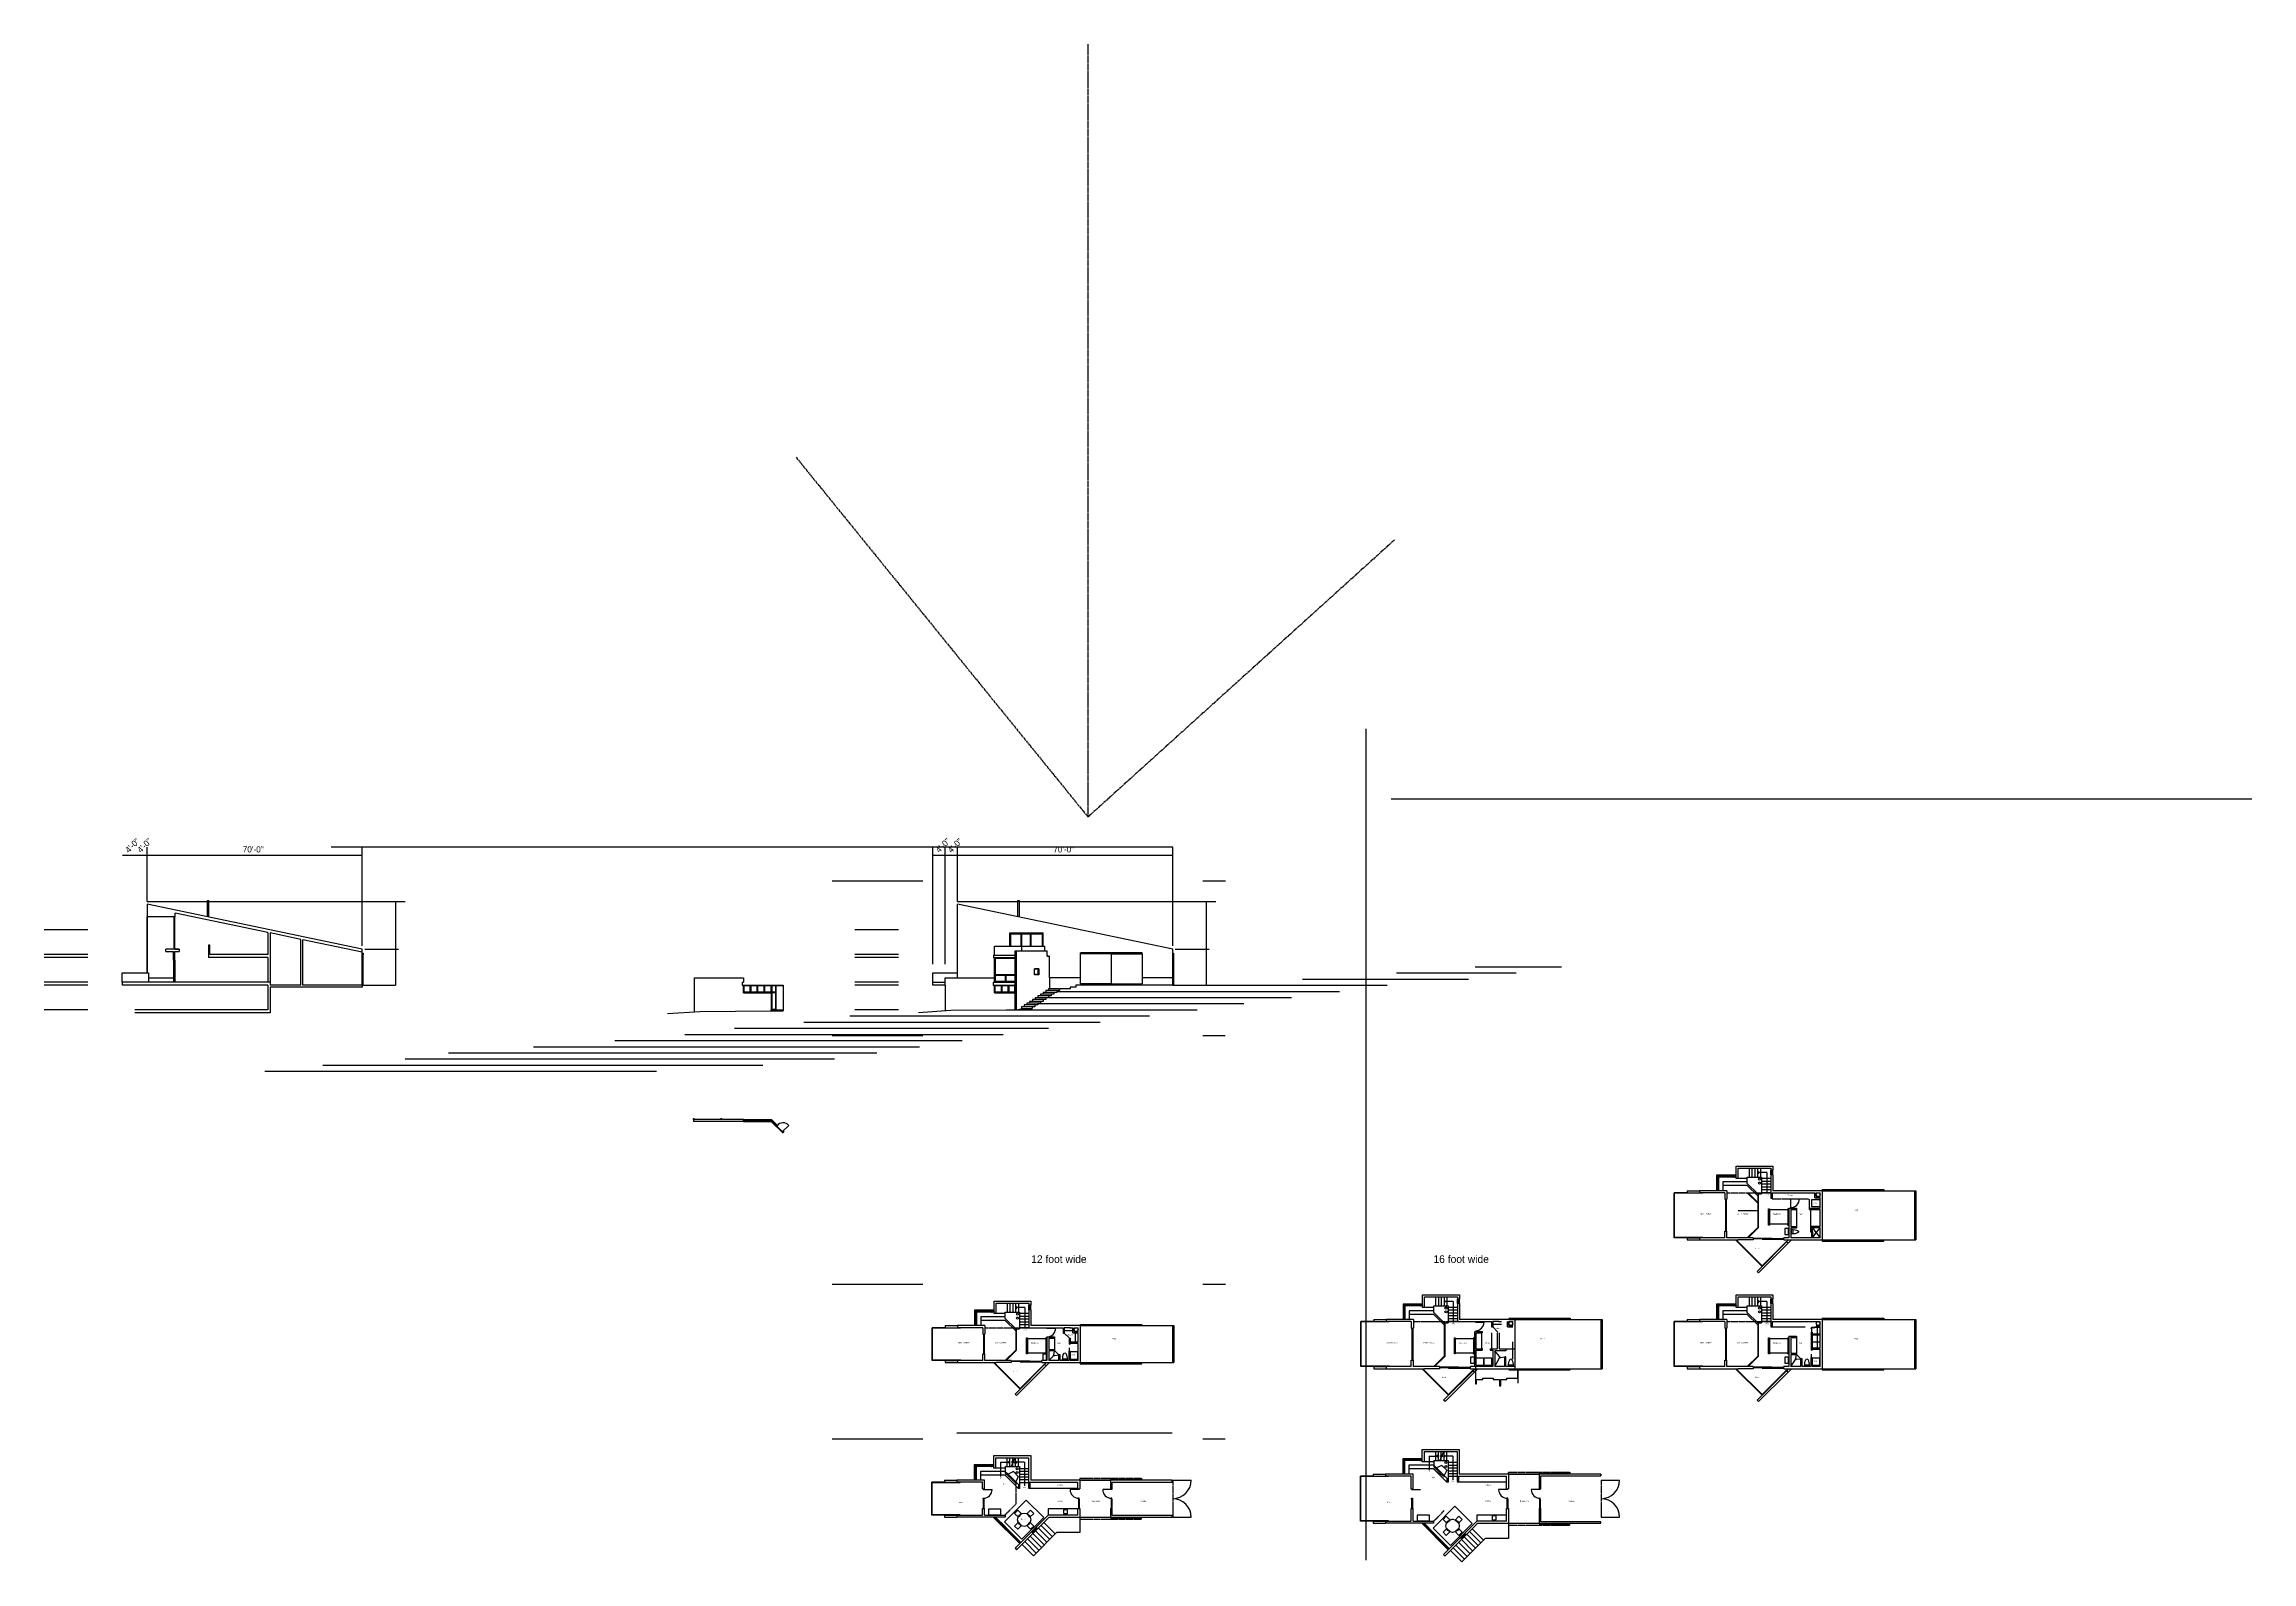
# Model space of a CAD drawing. Header units: inches. Extents: x -16498 to 2265, y 141 to 7454.
# Drawn here: x -8781 to -168, y 1531 to 7454 of the extents above; entities that cross this region are included whole.
import ezdxf

# ---------------------------------------------------------------- set-up
doc = ezdxf.new("R2010")
doc.units = ezdxf.units.IN
doc.header["$LTSCALE"] = 0.5
doc.header["$MEASUREMENT"] = 0
doc.linetypes.add('ACAD_ISO02W100', pattern=[15, 12, -3])
doc.layers.get('0').update_dxf_attribs({"color": 253})
for name, color, linetype in [('A-doors', 254, 'Continuous'), ('A-Elev-North', 7, 'Continuous'), ('A-Elev-South', 7, 'Continuous'), ('A-fixtures', 140, 'Continuous'), ('A-furniture', 33, 'Continuous'), ('A-glazing', 252, 'Continuous'), ('A-millwork', 252, 'Continuous'), ('A-roof', 253, 'Continuous'), ('A-soffit', 251, 'ACAD_ISO02W100'), ('A-stairs', 252, 'Continuous'), ('A-text', 254, 'Continuous'), ('A-walls', 7, 'Continuous'), ('construction', 160, 'Continuous')]:
    doc.layers.add(name, color=color, linetype=linetype)

msp = doc.modelspace()

# ---------------------------------------------------------------- linework, layer by layer
for p, q in [((-4740.1, 1849.2), (-4620.1, 1849.2)), ((-4620.1, 1849.2), (-4740.1, 1849.2)), ((-2948.2, 1873.2), (-3068.2, 1873.2)), ((-3068.2, 1873.2), (-2948.2, 1873.2)), ((-4740.1, 1705.2), (-4620.1, 1705.2)), ((-3068.2, 1681.2), (-2948.2, 1681.2))]:
    msp.add_line(p, q)
at = {"layer": 'A-doors'}
for p, q in [((-6247.5, 3257.8, -5147.6), (-6247.5, 3260.6, -5147.6)), ((-6247.5, 3260.6, -5147.6), (-6244.5, 3260.6, -5147.6)), ((-6244.5, 3257.8, -5147.6), (-6244.5, 3260.6, -5147.6)), ((-6140.5, 3260.6, -5147.6), (-6137.5, 3260.6, -5147.6)), ((-6140.5, 3257.8, -5147.6), (-6140.5, 3260.6, -5147.6)), ((-6137.5, 3257.8, -5147.6), (-6137.5, 3260.6, -5147.6)), ((-5899.9, 3210.1, -5147.6), (-5875.9, 3234.1, -5147.6)), ((-2224, 2945.8), (-2216, 2945.8)), ((-2221.5, 2945.8), (-2221.5, 2820.8)), ((-2221.5, 2942.8), (-2218.5, 2942.8)), ((-2218.5, 2945.8), (-2218.5, 2820.8)), ((-2221.5, 2823.8), (-2218.5, 2823.8)), ((-5119, 2419), (-5111, 2419)), ((-5116.5, 2419), (-5116.5, 2342)), ((-5116.5, 2416), (-5113.5, 2416)), ((-5113.5, 2419), (-5113.5, 2342)), ((-3447.1, 2443), (-3439.1, 2443)), ((-3444.6, 2443), (-3444.6, 2318)), ((-3444.6, 2440), (-3441.6, 2440)), ((-3441.6, 2443), (-3441.6, 2318)), ((-2224, 2443), (-2216, 2443)), ((-2221.5, 2443), (-2221.5, 2318)), ((-2221.5, 2440), (-2218.5, 2440)), ((-2218.5, 2443), (-2218.5, 2318)), ((-5116.5, 2382), (-5113.5, 2382)), ((-5116.5, 2379), (-5113.5, 2379)), ((-5116.5, 2345), (-5113.5, 2345)), ((-3444.6, 2321), (-3441.6, 2321)), ((-2221.5, 2321), (-2218.5, 2321)), ((-5120.1, 1815.7), (-5112.6, 1815.7)), ((-5117.6, 1812.7), (-5114.6, 1812.7)), ((-4744.1, 1812.7), (-4778.1, 1812.7)), ((-4745.6, 1815.7), (-4742.6, 1815.7)), ((-4745.6, 1812.7), (-4745.6, 1815.7)), ((-4742.6, 1812.7), (-4745.6, 1812.7)), ((-4742.6, 1815.7), (-4742.6, 1812.7)), ((-4617.1, 1812.7), (-4651.1, 1812.7)), ((-4620.1, 1853.2), (-4500.1, 1853.2)), ((-4618.6, 1815.7), (-4615.6, 1815.7)), ((-4618.6, 1812.7), (-4618.6, 1815.7)), ((-4615.6, 1812.7), (-4618.6, 1812.7)), ((-4615.6, 1815.7), (-4615.6, 1812.7)), ((-4378.1, 1849.2), (-4306.1, 1849.2)), ((-3448.2, 1815.7), (-3440.7, 1815.7)), ((-3445.7, 1812.7), (-3442.7, 1812.7)), ((-3072.2, 1812.7), (-3106.2, 1812.7)), ((-3073.7, 1812.7), (-3073.7, 1815.7)), ((-3073.7, 1815.7), (-3070.7, 1815.7)), ((-3070.7, 1812.7), (-3073.7, 1812.7)), ((-3070.7, 1815.7), (-3070.7, 1812.7)), ((-2945.2, 1812.7), (-2979.2, 1812.7)), ((-2948.2, 1877.2), (-2828.2, 1877.2)), ((-2946.7, 1812.7), (-2946.7, 1815.7)), ((-2946.7, 1815.7), (-2943.7, 1815.7)), ((-2943.7, 1812.7), (-2946.7, 1812.7)), ((-2943.7, 1815.7), (-2943.7, 1812.7)), ((-2706.2, 1849.2), (-2634.2, 1849.2)), ((-5120.1, 1738.7), (-5112.6, 1738.7)), ((-5117.6, 1778.7), (-5117.6, 1775.7)), ((-5117.6, 1778.7), (-5114.6, 1778.7)), ((-5117.6, 1775.7), (-5117.6, 1778.7)), ((-5117.6, 1778.7), (-5114.6, 1778.7)), ((-5117.6, 1775.7), (-5114.6, 1775.7)), ((-5117.6, 1775.7), (-5114.6, 1775.7)), ((-5117.6, 1741.7), (-5114.6, 1741.7)), ((-5114.6, 1778.7), (-5114.6, 1775.7)), ((-5114.6, 1775.7), (-5114.6, 1778.7)), ((-4742.6, 1778.7), (-4745.6, 1778.7)), ((-4745.6, 1778.7), (-4745.6, 1775.7)), ((-4745.6, 1775.7), (-4742.6, 1775.7)), ((-4742.6, 1741.7), (-4745.6, 1741.7)), ((-4745.6, 1741.7), (-4745.6, 1738.7)), ((-4745.6, 1738.7), (-4742.6, 1738.7)), ((-4742.6, 1775.7), (-4742.6, 1778.7)), ((-4742.6, 1738.7), (-4742.6, 1741.7)), ((-4615.6, 1778.7), (-4618.6, 1778.7)), ((-4618.6, 1778.7), (-4618.6, 1775.7)), ((-4618.6, 1775.7), (-4615.6, 1775.7)), ((-4615.6, 1741.7), (-4618.6, 1741.7)), ((-4618.6, 1741.7), (-4618.6, 1738.7)), ((-4618.6, 1738.7), (-4615.6, 1738.7)), ((-4615.6, 1775.7), (-4615.6, 1778.7)), ((-4615.6, 1738.7), (-4615.6, 1741.7)), ((-3448.2, 1738.7), (-3440.7, 1738.7)), ((-3445.7, 1778.7), (-3442.7, 1778.7)), ((-3445.7, 1775.7), (-3445.7, 1778.7)), ((-3445.7, 1778.7), (-3442.7, 1778.7)), ((-3445.7, 1778.7), (-3445.7, 1775.7)), ((-3445.7, 1775.7), (-3442.7, 1775.7)), ((-3445.7, 1775.7), (-3442.7, 1775.7)), ((-3445.7, 1741.7), (-3442.7, 1741.7)), ((-3442.7, 1775.7), (-3442.7, 1778.7)), ((-3442.7, 1778.7), (-3442.7, 1775.7)), ((-3073.7, 1778.7), (-3073.7, 1775.7)), ((-3070.7, 1778.7), (-3073.7, 1778.7)), ((-3073.7, 1775.7), (-3070.7, 1775.7)), ((-3073.7, 1741.7), (-3073.7, 1738.7)), ((-3070.7, 1741.7), (-3073.7, 1741.7)), ((-3073.7, 1738.7), (-3070.7, 1738.7)), ((-3070.7, 1775.7), (-3070.7, 1778.7)), ((-3070.7, 1738.7), (-3070.7, 1741.7)), ((-2946.7, 1778.7), (-2946.7, 1775.7)), ((-2943.7, 1778.7), (-2946.7, 1778.7)), ((-2946.7, 1775.7), (-2943.7, 1775.7)), ((-2946.7, 1741.7), (-2946.7, 1738.7)), ((-2943.7, 1741.7), (-2946.7, 1741.7)), ((-2946.7, 1738.7), (-2943.7, 1738.7)), ((-2943.7, 1775.7), (-2943.7, 1778.7)), ((-2943.7, 1738.7), (-2943.7, 1741.7)), ((-4620.1, 1701.2), (-4500.1, 1701.2)), ((-4378.1, 1705.2), (-4306.1, 1705.2)), ((-2948.2, 1677.2), (-2828.2, 1677.2)), ((-2706.2, 1705.2), (-2634.2, 1705.2))]:
    msp.add_line(p, q, dxfattribs=at)
at = {"layer": 'A-doors', "color": 252}
for p, q in [((-4618.6, 1775.7), (-4618.6, 1741.7)), ((-4615.6, 1775.7), (-4615.6, 1741.7)), ((-2946.7, 1775.7), (-2946.7, 1741.7)), ((-2943.7, 1775.7), (-2943.7, 1741.7))]:
    msp.add_line(p, q, dxfattribs=at)
at = {"layer": 'A-doors'}
for centre, radius, start, end in [((-5898.4, 3213.7, -5147.6), 30.4, 42.24829, 140.45563), ((-1967, 2947.3), 34, 270, 0), ((-4869, 2442.5), 34, 270, 0), ((-3197.1, 2466.5), 34, 270, 0), ((-4744.1, 1812.7), 34, 180, 270), ((-4617.1, 1812.7), 34, 180, 270), ((-4378.1, 1849.2), 72, 270, 0), ((-3072.2, 1812.7), 34, 180, 270), ((-2945.2, 1812.7), 34, 180, 270), ((-2706.2, 1849.2), 72, 270, 0), ((-4378.1, 1705.2), 72, 0, 90), ((-2706.2, 1705.2), 72, 0, 90)]:
    msp.add_arc(centre, radius, start, end, dxfattribs=at)
at = {"layer": 'A-Elev-North'}
for p, q in [((-5706, 4188.6), (-5352.5, 4188.6)), ((-4261, 4188.6), (-4172.6, 4188.6)), ((-4377.4, 3922.2), (-5217.4, 4097.4, -36033)), ((-5707.1, 3585.4), (-5352.5, 3585.4)), ((-4261, 3585.4), (-4173.7, 3585.4)), ((-2180, 3035.3), (-2180, 3034.3)), ((-5706, 2614.2), (-5352.5, 2614.2)), ((-4261, 2614.2), (-4172.6, 2614.2)), ((-5075, 2508.5), (-5075, 2507.5)), ((-3403.1, 2532.5), (-3403.1, 2531.5)), ((-2180, 2532.5), (-2180, 2531.5)), ((-5707.1, 2010.9), (-5352.5, 2010.9)), ((-4261, 2010.9), (-4173.7, 2010.9)), ((-5076.1, 1905.2), (-5076.1, 1904.2)), ((-3404.2, 1929.2), (-3404.2, 1928.2))]:
    msp.add_line(p, q, dxfattribs=at)
at = {"layer": 'A-Elev-North', "color": 252}
for p, q in [((-5070, 3796.3), (-5070, 3886.3)), ((-5030.3, 3796.3, -14653.9), (-5030.3, 3819.3, -14784.3)), ((-5028.2, 3796.3, -14641.9), (-5028.2, 3819.3, -14772.3)), ((-6053, 3751.3), (-6053, 3781.3)), ((-6050, 3754.3), (-6050, 3778.3)), ((-6026, 3754.3), (-6026, 3778.3)), ((-6023, 3754.3), (-6023, 3778.3)), ((-5999, 3754.3), (-5999, 3778.3)), ((-5996, 3754.3), (-5996, 3778.3)), ((-5972, 3754.3), (-5972, 3778.3)), ((-5969, 3754.3, -5147.6), (-5969, 3778.3, -5147.6)), ((-5945, 3754.3, -10295.1), (-5945, 3778.3, -10295.1)), ((-5943.2, 3685.3, -5147.6), (-5943.2, 3781.3, -5147.6)), ((-5942, 3754.3, -5147.6), (-5942, 3778.3, -5147.6)), ((-5942, 3688.3, -5147.6), (-5942, 3751.3, -5147.6)), ((-5940.9, 3754.3, -5147.6), (-5940.9, 3778.3, -5147.6)), ((-5940.9, 3688.3, -5147.6), (-5940.9, 3751.3, -5147.6)), ((-5926.7, 3754.3, -5147.6), (-5926.7, 3778.3, -5147.6)), ((-5926.7, 3688.3, -5147.6), (-5926.7, 3751.3, -5147.6)), ((-5925, 3685.3, -5147.6), (-5925, 3778.3, -5147.6)), ((-5073.6, 3751.3), (-5073.6, 3781.3)), ((-5070.6, 3754.3), (-5070.6, 3778.3)), ((-5046.6, 3754.3), (-5046.6, 3778.3)), ((-5043.6, 3754.3), (-5043.6, 3778.3)), ((-5019.6, 3754.3), (-5019.6, 3778.3)), ((-5016.6, 3754.3), (-5016.6, 3778.3)), ((-4993.8, 3754.3, -5147.6), (-4993.8, 3778.3, -5147.6)), ((-2217.5, 3035.3), (-2217.5, 3032.3)), ((-2214.5, 3035.3), (-2214.5, 3032.3)), ((-5112.5, 2508.5), (-5112.5, 2505.5)), ((-5109.5, 2508.5), (-5109.5, 2505.5)), ((-3440.6, 2532.5), (-3440.6, 2529.5)), ((-3437.6, 2532.5), (-3437.6, 2529.5)), ((-2217.5, 2532.5), (-2217.5, 2529.5)), ((-2214.5, 2532.5), (-2214.5, 2529.5)), ((-5113.6, 1905.2), (-5113.6, 1902.2)), ((-5110.6, 1905.2), (-5110.6, 1902.2)), ((-3441.7, 1929.2), (-3441.7, 1926.2)), ((-3438.7, 1929.2), (-3438.7, 1926.2))]:
    msp.add_line(p, q, dxfattribs=at)
at = {"layer": 'A-Elev-North', "color": 251}
for p, q in [((-5069, 3796.3), (-5069, 3819.3)), ((-5027.1, 3796.3, -14641.9), (-5027.1, 3819.3, -14641.9))]:
    msp.add_line(p, q, dxfattribs=at)
at = {"layer": 'A-Elev-North', "color": 253}
for p, q in [((-2256, 3039.3), (-2256, 2979.3)), ((-2180, 3039.3), (-2256, 3039.3)), ((-2136, 3026.7), (-2172, 3026.7)), ((-2136, 3013.7), (-2232, 3013.7)), ((-2232, 3013.7), (-2232, 2979.3)), ((-2232, 3013.7), (-2232, 2979.3)), ((-5151, 2512.5), (-5151, 2452.5)), ((-5075, 2512.5), (-5151, 2512.5)), ((-5031, 2500), (-5067, 2500)), ((-3403.1, 2536.5), (-3479.1, 2536.5)), ((-3479.1, 2536.5), (-3479.1, 2476.5)), ((-3455.1, 2511), (-3455.1, 2476.5)), ((-3359.1, 2511), (-3455.1, 2511)), ((-3455.1, 2511), (-3455.1, 2476.5)), ((-3359.1, 2524), (-3395.1, 2524)), ((-2180, 2536.5), (-2256, 2536.5)), ((-2256, 2536.5), (-2256, 2476.5)), ((-2136, 2511), (-2232, 2511)), ((-2232, 2511), (-2232, 2476.5)), ((-2232, 2511), (-2232, 2476.5)), ((-2136, 2524), (-2172, 2524)), ((-5127, 2487), (-5127, 2452.5)), ((-5031, 2487), (-5127, 2487)), ((-5127, 2487), (-5127, 2452.5)), ((-5152.1, 1909.2), (-5152.1, 1849.2)), ((-5076.1, 1909.2), (-5152.1, 1909.2)), ((-5031, 1896.7), (-5068.1, 1896.7)), ((-3404.2, 1933.2), (-3480.2, 1933.2)), ((-3480.2, 1933.2), (-3480.2, 1873.2)), ((-3359.1, 1907.7), (-3456.2, 1907.7)), ((-3456.2, 1907.7), (-3456.2, 1873.2)), ((-3359.1, 1920.7), (-3396.2, 1920.7)), ((-5128.1, 1883.7), (-5128.1, 1849.2)), ((-5031, 1883.7), (-5128.1, 1883.7))]:
    msp.add_line(p, q, dxfattribs=at)
at = {"layer": 'A-Elev-North', "color": 254}
for p, q in [((-5073.6, 1705.2), (-5070, 1701.7)), ((-5067.9, 1703.8), (-5069.3, 1705.2)), ((-5032.9, 1664.6), (-5030.8, 1662.5)), ((-5028.7, 1664.6), (-5030.8, 1666.7)), ((-5030.8, 1662.5), (-5029.8, 1663.5)), ((-3401.7, 1681.2), (-3398.1, 1677.7)), ((-3396, 1679.8), (-3397.4, 1681.2)), ((-3361.1, 1640.6), (-3358.9, 1638.5)), ((-3356.8, 1640.6), (-3358.9, 1642.7)), ((-3358.9, 1638.5), (-3357.9, 1639.5))]:
    msp.add_line(p, q, dxfattribs=at)
at = {"layer": 'A-Elev-North', "color": 7}
for p, q in [((-4990.5, 1622.2), (-4988.4, 1620)), ((-4988.4, 1624.3), (-4986.3, 1622.2)), ((-4974.6, 1606.3), (-4972.5, 1604.1)), ((-4972.5, 1608.4), (-4970.4, 1606.3)), ((-3318.6, 1598.2), (-3316.5, 1596)), ((-3316.5, 1600.3), (-3314.4, 1598.2)), ((-3302.7, 1582.3), (-3300.6, 1580.1)), ((-3300.6, 1584.4), (-3298.5, 1582.3))]:
    msp.add_line(p, q, dxfattribs=at)
at = {"layer": 'A-Elev-South'}
for p, q in [((-4377.4, 4319.8), (-7661.5, 4319.8)), ((-8278.3, 4048.5), (-8379.8, 4048.5, -5147.6)), ((-8270.3, 4048.5), (-8278.3, 4048.5)), ((-8275.8, 4048.5), (-8275.8, 4045.5)), ((-8272.8, 4048.5), (-8272.8, 4045.5)), ((-8270.3, 4048.5), (-8270.3, 4062.5)), ((-8272.8, 4045.5), (-8275.8, 4045.5)), ((-8254.3, 3922.5), (-8306.8, 3922.5, -1862)), ((-8271.8, 3922.5), (-8276.8, 3922.5)), ((-8276.8, 3879.3), (-8276.8, 3913.3)), ((-8272.8, 3925.5), (-8275.8, 3925.5)), ((-8275.8, 3925.5), (-8275.8, 3922.5)), ((-8272.8, 3925.5), (-8272.8, 3922.5)), ((-8271.8, 3922.5), (-8254.3, 3922.5)), ((-8271.8, 3879.3), (-8271.8, 3913.3)), ((-8254.3, 3922.5), (-8254.3, 3913.3)), ((-8134.8, 3937.3), (-8139.8, 3937.3)), ((-7907.8, 3889.3), (-8139.8, 3889.3)), ((-7907.8, 3901.3), (-8134.8, 3901.3)), ((-7539.8, 3786.3), (-7539.8, 3922.2)), ((-7539.8, 3781.3), (-7539.8, 3894.3)), ((-4617.4, 3903.2, 5147.6), (-4737.4, 3903.2, 5147.6)), ((-4737.4, 3786.3, 5147.6), (-4737.4, 3903.2, 5147.6)), ((-4617.4, 3786.3, 5147.6), (-4617.4, 3903.2, 5147.6)), ((-4377.4, 3786.3), (-4377.4, 3922.2)), ((-4377.4, 3781.3), (-4377.4, 3894.3)), ((-7899.8, 3793.3), (-8475.8, 3793.3)), ((-6244.8, 3810.3, -5147.6), (-6244.8, 3676.9, -5147.6)), ((-7907.8, 3781.3), (-8427.8, 3781.3)), ((-7779.8, 3781.3), (-7899.8, 3781.3)), ((-7539.8, 3773.3), (-7899.8, 3773.3)), ((-7537.8, 3781.3, -5147.6), (-7771.8, 3781.3, -5147.6)), ((-7539.8, 3781.3), (-7539.8, 3773.3)), ((-5897.8, 3781.3, -9678), (-5897.8, 3680.8, -9678)), ((-5265.4, 3781.3, 5425.8), (-5265.4, 3681.7, 5425.8)), ((-4375.4, 3781.3, -5147.6), (-4755.4, 3781.3, -5147.6)), ((-4617.4, 3786.3), (-4737.4, 3786.3)), ((-7907.8, 3685.3, -5147.6), (-8427.8, 3685.3, -5147.6)), ((-7899.8, 3673.3, -5147.6), (-8427.8, 3673.3, -5147.6)), ((-6348.8, 3670.3, -10295.1), (-6222.8, 3678.3)), ((-6222.8, 3678.3), (-5944.2, 3680.8, -6608.7)), ((-5942, 3688.3, -5147.6), (-5926.7, 3688.3, -5147.6)), ((-5369.4, 3675.3, -10295.1), (-5243.4, 3683.3)), ((-5243.4, 3683.3), (-5026.4, 3685.3, -5147.6))]:
    msp.add_line(p, q, dxfattribs=at)
at = {"layer": 'A-Elev-South', "color": 253}
for p, q in [((-8379.8, 3829.3, -5147.6), (-8379.8, 4048.5, -5147.6)), ((-8275.8, 4045.5), (-8275.8, 3925.5)), ((-8272.8, 4045.5), (-8272.8, 3925.5)), ((-8276.8, 3879.3), (-8276.8, 3793.3)), ((-8271.8, 3879.3), (-8271.8, 3793.3)), ((-5076.7, 3898.3), (-4993, 3898.3, -20590.3)), ((-5076.7, 3889.3), (-4993, 3889.3, -20590.3)), ((-5073.6, 3934.3, -15442.7), (-5010.5, 3934.3, -15442.7)), ((-5010.5, 3934.3), (-4877.3, 3934.3)), ((-4993, 3685.3, -20590.3), (-4993, 3915.3, -20590.3)), ((-4993, 3915.3, -20590.3), (-4867.4, 3915.3, -15442.7)), ((-4987.4, 3685.3, -5147.6), (-4987.4, 3915.3, -5147.6)), ((-4966.8, 3915.3), (-4966.8, 3934.3)), ((-4877.3, 3915.3), (-4877.3, 3934.3)), ((-4867.4, 3895.3), (-4867.4, 3915.3)), ((-4867.4, 3898.3, -15442.7), (-4865.8, 3898.3, -15442.7)), ((-4867.4, 3895.3, -15442.7), (-4858.2, 3895.3, -15442.7)), ((-4865.8, 3895.3, -15442.7), (-4865.8, 3898.3, -15442.7)), ((-4737.4, 3906.2, 5147.6), (-4737.4, 3908.2, 5147.6)), ((-4737.4, 3906.2, 5147.6), (-4497.4, 3906.2, 5147.6)), ((-4737.4, 3903.2, 5147.6), (-4737.4, 3906.2, 5147.6)), ((-4737.4, 3903.2, 5147.6), (-4737.4, 3903.2, 5147.6)), ((-4617.4, 3903.2, 5147.6), (-4497.4, 3903.2, 5147.6)), ((-4497.4, 3903.2, 5147.6), (-4497.4, 3908.2, 5147.6)), ((-4497.4, 3903.2, 5147.6), (-4497.4, 3786.3)), ((-4497.4, 3903.2, 5147.6), (-4497.4, 3903.2, 5147.6)), ((-8476.8, 3829.3, -5147.6), (-8373.8, 3829.3, -5147.6)), ((-8373.8, 3829.3, -5147.6), (-8373.8, 3793.3, -5147.6)), ((-8373.8, 3810.3, -4847.7), (-8276.8, 3810.3, 0)), ((-6244.8, 3810.3, -10295.1), (-6053, 3810.3, -10295.1)), ((-6057.3, 3793.3), (-6053, 3793.3, -260.4)), ((-5313.4, 3793.3, -10295.1), (-5265.4, 3793.3, -4869.3)), ((-5265.4, 3810.3, -4869.3), (-5073.6, 3810.3, -10295.1)), ((-5265.4, 3781.3, 2184.1), (-5265.4, 3810.3, -10255.9)), ((-5077.9, 3793.3), (-4993, 3793.3, -5147.6)), ((-4899.7, 3845.3), (-4916.7, 3845.3)), ((-4916.7, 3821.3, 2573.8), (-4916.7, 3845.3, 2573.8)), ((-4899.7, 3821.3), (-4916.7, 3821.3)), ((-4899.7, 3845.3), (-4899.7, 3821.3)), ((-4737.4, 3810.3), (-4857.5, 3810.3, -5246.8)), ((-4377.4, 3810.3, -4941.7), (-4497.4, 3810.3)), ((-6053, 3751.3), (-5943.2, 3751.3, -7015.4)), ((-5077.9, 3781.3), (-4993, 3781.3, -5147.6)), ((-5073.6, 3751.3), (-4993, 3751.3, -5147.6)), ((-4915.4, 3704.3, 5116), (-4957.4, 3704.3, 5116)), ((-4904.8, 3711.3, 5116), (-4946.8, 3711.3, 5116)), ((-4894.2, 3718.3, 5116), (-4936.2, 3718.3, 5116)), ((-4883.6, 3725.3, 5116), (-4925.6, 3725.3, 5116)), ((-4873, 3732.3, 5116), (-4915, 3732.3, 5116)), ((-4862.4, 3739.3, 5116), (-4904.4, 3739.3, 5116)), ((-4851.8, 3746.3, 5116), (-4893.8, 3746.3, 5116)), ((-4841.2, 3753.3, 5116), (-4883.2, 3753.3, 5116)), ((-4830.6, 3760.3, 5116), (-4872.6, 3760.3, 5116)), ((-4820, 3767.3, 5116), (-4862, 3767.3, 5116)), ((-4617.4, 3786.3, 5147.6), (-4497.4, 3786.3)), ((-5944.2, 3685.3, 2968.9), (-5897.8, 3685.3, 9092.1)), ((-4926, 3697.3, 5116), (-4968, 3697.3, 5116)), ((-2370.4, 2979.3, -4869.3), (-2322.4, 2979.3, -4869.3)), ((-2370.4, 2971.3, -4869.3), (-2322.4, 2971.3, -4869.3)), ((-2370.4, 2795.3, -4869.3), (-2322.4, 2795.3, -4869.3)), ((-2370.4, 2787.3, -4869.3), (-2322.4, 2787.3, -4869.3)), ((-2042.3, 2789.5), (-2076.3, 2789.5)), ((-5265.4, 2452.5, -4869.3), (-5217.4, 2452.5, -4869.3)), ((-5265.4, 2444.5, -4869.3), (-5217.4, 2444.5, -4869.3)), ((-3593.5, 2476.5, -4869.3), (-3545.5, 2476.5, -4869.3)), ((-3593.5, 2468.5, -4869.3), (-3545.5, 2468.5, -4869.3)), ((-2370.4, 2476.5, -4869.3), (-2322.4, 2476.5, -4869.3)), ((-2370.4, 2468.5, -4869.3), (-2322.4, 2468.5, -4869.3)), ((-5265.4, 2316.5, -4869.3), (-5217.4, 2316.5, -4869.3)), ((-5265.4, 2308.5, -4869.3), (-5217.4, 2308.5, -4869.3)), ((-4937.3, 2310.7), (-4971.3, 2310.7)), ((-3593.5, 2292.5, -4869.3), (-3545.5, 2292.5, -4869.3)), ((-3593.5, 2284.5, -4869.3), (-3545.5, 2284.5, -4869.3)), ((-3265.4, 2286.7), (-3299.4, 2286.7)), ((-2370.4, 2292.5, -4869.3), (-2322.4, 2292.5, -4869.3)), ((-2370.4, 2284.5, -4869.3), (-2322.4, 2284.5, -4869.3)), ((-2042.3, 2286.7), (-2076.3, 2286.7)), ((-5268.1, 1849.2), (-5220.1, 1849.2)), ((-5268.1, 1841.2), (-5220.1, 1841.2)), ((-3596.2, 1873.2), (-3548.2, 1873.2)), ((-3596.2, 1865.2), (-3548.2, 1865.2)), ((-5268.1, 1713.2), (-5220.1, 1713.2)), ((-5268.1, 1705.2), (-5220.1, 1705.2)), ((-5220.1, 1713.2), (-5120.1, 1713.2)), ((-5112.1, 1713.2), (-5032.1, 1713.2)), ((-4923.7, 1641.6), (-4879.2, 1597)), ((-4831, 1645.2), (-4921.6, 1554.6)), ((-4913.1, 1652.2), (-4868.6, 1607.6)), ((-4902.5, 1662.8), (-4858, 1618.3)), ((-4891.9, 1673.4), (-4847.4, 1628.9)), ((-4881.3, 1684), (-4836.7, 1639.5)), ((-4740.1, 1645.2), (-4831, 1645.2)), ((-4740.1, 1705.2), (-4740.1, 1645.2)), ((-3596.2, 1689.2), (-3548.2, 1689.2)), ((-3596.2, 1681.2), (-3548.2, 1681.2)), ((-3548.2, 1689.2), (-3448.2, 1689.2)), ((-3440.2, 1689.2), (-3360.2, 1689.2)), ((-3230.6, 1638.8), (-3186.1, 1594.3)), ((-3220, 1649.4), (-3175.5, 1604.9)), ((-3209.4, 1660), (-3164.9, 1615.5)), ((-3068.2, 1681.2), (-3068.2, 1621.2)), ((-4966.2, 1599.2), (-4921.6, 1554.6)), ((-4955.5, 1609.8), (-4911, 1565.2)), ((-4944.9, 1620.4), (-4900.4, 1575.8)), ((-4934.3, 1631), (-4889.8, 1586.4)), ((-3294.3, 1575.2), (-3249.7, 1530.6)), ((-3283.7, 1585.8), (-3239.1, 1541.2)), ((-3273, 1596.4), (-3228.5, 1551.8)), ((-3262.4, 1607), (-3217.9, 1562.4)), ((-3251.8, 1617.6), (-3207.3, 1573)), ((-3159.1, 1621.2), (-3249.7, 1530.6)), ((-3241.2, 1628.2), (-3196.7, 1583.6)), ((-3068.2, 1621.2), (-3159.1, 1621.2))]:
    msp.add_line(p, q, dxfattribs=at)
at = {"layer": 'A-Elev-South', "color": 7}
for p, q in [((-8144.2, 4048.6), (-8144.2, 4112.1)), ((-8144.2, 4112.1), (-8138.2, 4112.1)), ((-8138.2, 4047.3), (-8138.2, 4112.1)), ((-5217.4, 3810.3, -5147.6), (-5217.4, 4097.4, -5147.6)), ((-4981.9, 4048.6), (-4981.9, 4112.1)), ((-4981.9, 4112.1), (-4975.9, 4112.1)), ((-4975.9, 4047.3), (-4975.9, 4112.1)), ((-8274.3, 4045.5), (-8274.3, 3925.5)), ((-8476.8, 3829.3, -5147.6), (-8403.8, 3829.3, -5147.6)), ((-8476.8, 3793.3, -5147.6), (-8476.8, 3829.3, -5147.6)), ((-8475.8, 3781.3), (-8475.8, 3793.3, -5147.6)), ((-5314.4, 3793.3, -5147.6), (-5314.4, 3829.3, -5147.6)), ((-5314.4, 3829.3, -5147.6), (-5217.4, 3829.3, -5147.6)), ((-5314.4, 3829.3, -5147.6), (-5241.4, 3829.3, -5147.6)), ((-5313.4, 3793.3, -5147.6), (-5314.4, 3793.3, -5076.1)), ((-5313.4, 3781.3), (-5313.4, 3793.3, -5147.6)), ((-8427.8, 3781.3, -3431.7), (-8475.8, 3781.3)), ((-6057.3, 3781.3), (-5897.8, 3781.3, -9678)), ((-5265.4, 3781.3, 2184.1), (-5313.4, 3781.3)), ((-4915.4, 3704.3, 5116), (-4915.4, 3697.3, 5116)), ((-4904.8, 3704.3, 5116), (-4915.4, 3704.3, 5116)), ((-4904.8, 3711.3, 5116), (-4904.8, 3704.3, 5116)), ((-4894.2, 3711.3, 5116), (-4904.8, 3711.3, 5116)), ((-4894.2, 3718.3, 5116), (-4894.2, 3711.3, 5116)), ((-4883.6, 3718.3, 5116), (-4894.2, 3718.3, 5116)), ((-4883.6, 3725.3, 5116), (-4883.6, 3718.3, 5116)), ((-4873, 3725.3, 5116), (-4883.6, 3725.3, 5116)), ((-4873, 3732.3, 5116), (-4873, 3725.3, 5116)), ((-4862.4, 3732.3, 5116), (-4873, 3732.3, 5116)), ((-4862.4, 3739.3, 5116), (-4862.4, 3732.3, 5116)), ((-4851.8, 3739.3, 5116), (-4862.4, 3739.3, 5116)), ((-4851.8, 3746.3, 5116), (-4851.8, 3739.3, 5116)), ((-4841.2, 3746.3, 5116), (-4851.8, 3746.3, 5116)), ((-4841.2, 3753.3, 5116), (-4841.2, 3746.3, 5116)), ((-4830.6, 3753.3, 5116), (-4841.2, 3753.3, 5116)), ((-4830.6, 3760.3, 5116), (-4830.6, 3753.3, 5116)), ((-4820, 3760.3, 5116), (-4830.6, 3760.3, 5116)), ((-4820, 3767.3, 5116), (-4820, 3760.3, 5116)), ((-4777.4, 3767.3, -5147.6), (-4817, 3767.3)), ((-4777.4, 3774.3, -5147.6), (-4777.4, 3767.3, -5147.6)), ((-4770.4, 3774.3, -5147.6), (-4777.4, 3774.3, -5147.6)), ((-4755.4, 3774.3, -5147.6), (-4770.4, 3774.3, -5147.6)), ((-4755.4, 3781.3, -5147.6), (-4755.4, 3774.3, -5147.6)), ((-5026.4, 3685.3, -5147.6), (-4987.4, 3685.3)), ((-5026.4, 3685.3, -5147.6), (-5026.4, 3685.3, -5147.6)), ((-4987.4, 3685.3, 5147.6), (-4965, 3690.3)), ((-4968, 3690.3, 5116), (-4926, 3690.3, 5116)), ((-4915.4, 3697.3, 5116), (-4926, 3697.3, 5116)), ((-4926, 3697.3, 5116), (-4926, 3690.3, 5116)), ((-2322.4, 2787.3, -4869.3), (-2172, 2787.3)), ((-5217.4, 2308.5, -4869.3), (-5067, 2308.5)), ((-3545.5, 2284.5, -4869.3), (-3395.1, 2284.5)), ((-2322.4, 2284.5, -4869.3), (-2172, 2284.5)), ((-4987.4, 1577.9), (-4922.3, 1643)), ((-4993, 1583.6), (-4987.4, 1577.9)), ((-3321.1, 1559.6), (-3315.5, 1553.9)), ((-3315.5, 1553.9), (-3250.4, 1619))]:
    msp.add_line(p, q, dxfattribs=at)
at = {"layer": 'A-Elev-South', "color": 2, "ltscale": 0.1}
for p, q in [((-8610.6, 3997.3, -20590.3), (-8781.1, 3997.3, -20590.3)), ((-8610.6, 3997.3, -20590.3), (-8781.1, 3997.3, -20590.3)), ((-5448.3, 3997.3, -20590.3), (-5618.8, 3997.3, -20590.3)), ((-5448.3, 3997.3, -20590.3), (-5618.8, 3997.3, -20590.3)), ((-8610.6, 3901.3, -20590.3), (-8781.1, 3901.3, -20590.3)), ((-8610.6, 3889.3, -20590.3), (-8781.1, 3889.3, -20590.3)), ((-5448.3, 3901.3, -20590.3), (-5618.8, 3901.3, -20590.3)), ((-5448.3, 3889.3, -20590.3), (-5618.8, 3889.3, -20590.3)), ((-8610.6, 3793.3, -20590.3), (-8781.1, 3793.3, -20590.3)), ((-5448.3, 3793.3, -20590.3), (-5618.8, 3793.3, -20590.3)), ((-8610.6, 3781.3, -20590.3), (-8781.1, 3781.3, -20590.3)), ((-5448.3, 3781.3, -20590.3), (-5618.8, 3781.3, -20590.3)), ((-8610.6, 3685.3, -20590.3), (-8781.1, 3685.3, -20590.3)), ((-5448.3, 3685.3, -20590.3), (-5618.8, 3685.3, -20590.3))]:
    msp.add_line(p, q, dxfattribs=at)
at = {"layer": 'A-Elev-South', "color": 252}
for p, q in [((-5012.8, 3985.3, -15442.7), (-4883.8, 3985.3, -15442.7)), ((-5012.8, 3934.3, -15442.7), (-5012.8, 3985.3, -15442.7)), ((-5009.8, 3982.3, -15442.7), (-4966.8, 3982.3, 753.3)), ((-5009.8, 3934.3, -15442.7), (-5009.8, 3982.3, -15442.7)), ((-4968.8, 3934.3), (-4968.8, 3982.3)), ((-4966.8, 3982.3), (-4932.7, 3982.3)), ((-4966.8, 3934.3), (-4966.8, 3982.3)), ((-4932.7, 3934.3), (-4932.7, 3982.3)), ((-4930.7, 3982.3), (-4885.8, 3982.3, -15442.7)), ((-4930.7, 3934.3), (-4930.7, 3982.3)), ((-4885.8, 3934.3), (-4885.8, 3982.3)), ((-4883.8, 3934.3), (-4883.8, 3985.3)), ((-7539.8, 3906.3), (-7536.8, 3906.3)), ((-7539.8, 3901.3), (-7536.8, 3901.3)), ((-7537.8, 3901.3), (-7537.8, 3781.3, -5147.6)), ((-7536.8, 3906.3), (-7536.8, 3901.3)), ((-4377.4, 3906.3), (-4374.4, 3906.3)), ((-4377.4, 3901.3), (-4374.4, 3901.3)), ((-4375.4, 3901.3), (-4375.4, 3781.3, -5147.6)), ((-4374.4, 3906.3), (-4374.4, 3901.3)), ((-4993, 3822.3, -5147.6), (-5070, 3822.3)), ((-5030.3, 3819.3), (-5070, 3819.3)), ((-5030.3, 3796.3), (-5070, 3796.3)), ((-4993, 3819.3, -19789.4), (-5028.2, 3819.3, -14641.9)), ((-4993, 3796.3, -19789.4), (-5028.2, 3796.3, -14641.9)), ((-4902.5, 3843.7, 152.4), (-4916.7, 3843.7, 2316.2)), ((-4902.5, 3822.8, 152.4), (-4916.7, 3822.8, 2316.2)), ((-4902.5, 3822.8, -257.6), (-4902.5, 3843.7, -257.6)), ((-6026, 3778.3), (-6050, 3778.3)), ((-6026, 3754.3), (-6050, 3754.3)), ((-5999, 3778.3), (-6023, 3778.3)), ((-5999, 3754.3), (-6023, 3754.3)), ((-5972, 3778.3), (-5996, 3778.3)), ((-5972, 3754.3), (-5996, 3754.3)), ((-5945, 3778.3, -5147.6), (-5969, 3778.3, -5147.6)), ((-5945, 3754.3, -5147.6), (-5969, 3754.3, -5147.6)), ((-5897.8, 3778.3, -5147.6), (-5942, 3778.3, -5147.6)), ((-5926.7, 3754.3, -5147.6), (-5942, 3754.3, -5147.6)), ((-5926.7, 3751.3, -5147.6), (-5942, 3751.3, -5147.6)), ((-5046.6, 3778.3), (-5070.6, 3778.3)), ((-5046.6, 3754.3), (-5070.6, 3754.3)), ((-5019.6, 3778.3), (-5043.6, 3778.3)), ((-5019.6, 3754.3), (-5043.6, 3754.3)), ((-4993.8, 3778.3), (-5016.6, 3778.3)), ((-4993.8, 3754.3), (-5016.6, 3754.3)), ((-4377.4, 3781.3), (-3541, 3781.3)), ((-5638.1, 3661.3), (-4474.1, 3661.3)), ((-5633.1, 3661.3, -5147.6), (-4469.1, 3661.3, -5147.6)), ((-6872.3, 3541.3), (-5365.7, 3541.3))]:
    msp.add_line(p, q, dxfattribs=at)
at = {"layer": 'A-Elev-South', "color": 251}
for p, q in [((-5076.7, 3898.3), (-5076.7, 3889.3)), ((-5073.6, 3898.3), (-5073.6, 3934.3)), ((-5073.6, 3793.3), (-5073.6, 3889.3)), ((-4858.2, 3810.3, -10326.7), (-4858.2, 3895.3, -10326.7)), ((-4497.4, 3908.2, 5147.6), (-4737.4, 3908.2, 5147.6)), ((-6057.3, 3793.3), (-6057.3, 3781.3)), ((-6053, 3810.3, -10295.1), (-6053, 3793.3, -10295.1)), ((-5077.9, 3793.3), (-5077.9, 3781.3)), ((-4901.5, 3821.3, -257.6), (-4901.5, 3845.3, -257.6)), ((-4857.5, 3767.3), (-4857.5, 3810.3)), ((-4957.4, 3704.3, 5116), (-4957.4, 3697.3, 5116)), ((-4946.8, 3711.3, 5116), (-4946.8, 3704.3, 5116)), ((-4936.2, 3718.3, 5116), (-4936.2, 3711.3, 5116)), ((-4925.6, 3725.3, 5116), (-4925.6, 3718.3, 5116)), ((-4915, 3732.3, 5116), (-4915, 3725.3, 5116)), ((-4904.4, 3739.3, 5116), (-4904.4, 3732.3, 5116)), ((-4893.8, 3746.3, 5116), (-4893.8, 3739.3, 5116)), ((-4883.2, 3753.3, 5116), (-4883.2, 3746.3, 5116)), ((-4872.6, 3760.3, 5116), (-4872.6, 3753.3, 5116)), ((-4862, 3767.3, 5116), (-4862, 3760.3, 5116)), ((-5944.2, 3680.8, -6608.7), (-5944.2, 3685.3, -5147.6)), ((-5944.2, 3680.8, -6608.7), (-5897.8, 3680.8, -5147.6)), ((-4968, 3697.3, 5116), (-4968, 3690.3, 5116)), ((-2042.3, 2793), (-1993.3, 2793)), ((-2040.3, 2793), (-1993.3, 2793)), ((-4937.3, 2314.2), (-4888.3, 2314.2)), ((-4935.3, 2314.2), (-4888.3, 2314.2)), ((-3265.4, 2290.2), (-3216.4, 2290.2)), ((-3263.4, 2290.2), (-3216.4, 2290.2)), ((-2042.3, 2290.2), (-1993.3, 2290.2)), ((-2040.3, 2290.2), (-1993.3, 2290.2))]:
    msp.add_line(p, q, dxfattribs=at)
at = {"layer": 'A-Elev-South', "color": 250}
for p, q in [((-4900.8, 3821.3), (-4900.8, 3845.3)), ((-2042.3, 2793), (-2076.3, 2793)), ((-4937.3, 2314.2), (-4971.3, 2314.2)), ((-3265.4, 2290.2), (-3299.4, 2290.2)), ((-2042.3, 2290.2), (-2076.3, 2290.2))]:
    msp.add_line(p, q, dxfattribs=at)
at = {"layer": 'A-Elev-South', "color": 126}
for p, q in [((-3871.6, 3805.3, -10295.1), (-3224.5, 3805.3, -10295.1)), ((-3505, 3829.3, -10295.1), (-3037.9, 3829.3, -10295.1)), ((-3198.1, 3853.3, -10295.1), (-2860.5, 3853.3, -10295.1)), ((-4902.3, 3709.3), (-4100.9, 3709.3)), ((-4859.9, 3733.3), (-3914.3, 3733.3)), ((-4828, 3757.3), (-3727.6, 3757.3)), ((-5817.6, 3637.3), (-4660.7, 3637.3)), ((-4991.1, 3685.3, 10295.1), (-4287.5, 3685.3)), ((-4987.4, 3685.3), (-4282.5, 3685.3, -5147.6)), ((-6554.5, 3565.3), (-5199.7, 3565.3)), ((-6281.4, 3589.3), (-5039.9, 3589.3)), ((-6088.2, 3613.3), (-4862.2, 3613.3)), ((-7694.1, 3469.3), (-5976.9, 3469.3)), ((-7373, 3493.3), (-5697.8, 3493.3)), ((-7203.1, 3517.3), (-5531.8, 3517.3)), ((-7920.6, 3445.3), (-6392.5, 3445.3))]:
    msp.add_line(p, q, dxfattribs=at)
at = {"layer": 'A-fixtures'}
for p, q in [((-1964, 2810.3), (-1964, 2828.3)), ((-1959, 2828.1), (-1959, 2810.4)), ((-4861, 2316.5), (-4843.1, 2334.3)), ((-4841.5, 2337.7), (-4839.5, 2355)), ((-4839.7, 2336), (-4822.5, 2338)), ((-3101.7, 2330.2), (-3121.2, 2354.5)), ((-3121.2, 2292.5), (-3103.3, 2326.8)), ((-3099.9, 2328.5), (-3082.7, 2330.5)), ((-1946.5, 2323.2), (-1944.5, 2340.5)), ((-4789.5, 2318.5), (-4807.5, 2318.5)), ((-4807.3, 2323.5), (-4789.6, 2323.5)), ((-3049.7, 2294.5), (-3067.7, 2294.5)), ((-3067.5, 2299.5), (-3049.8, 2299.5)), ((-1966, 2292.5), (-1948.1, 2319.8)), ((-1944.7, 2321.5), (-1927.5, 2323.5)), ((-1894.5, 2294.5), (-1912.5, 2294.5)), ((-1912.3, 2299.5), (-1894.6, 2299.5))]:
    msp.add_line(p, q, dxfattribs=at)
for points in [[(-1853.5, 2944.7), (-1853.5, 2916.7), (-1884.5, 2916.7), (-1884.5, 2944.7), (-1853.5, 2944.7)], [(-1853.5, 2447.2), (-1853.5, 2419.2), (-1884.5, 2419.2), (-1884.5, 2447.2), (-1853.5, 2447.2)], [(-1853.5, 2416.2), (-1853.5, 2388.2), (-1884.5, 2388.2), (-1884.5, 2416.2), (-1853.5, 2416.2)], [(-4777, 2351.5), (-4749, 2351.5), (-4749, 2320.5), (-4777, 2320.5), (-4777, 2351.5)], [(-3193.6, 2327.5), (-3165.6, 2327.5), (-3165.6, 2296.5), (-3193.6, 2296.5), (-3193.6, 2327.5)], [(-3162.2, 2327.5), (-3134.2, 2327.5), (-3134.2, 2296.5), (-3162.2, 2296.5), (-3162.2, 2327.5)], [(-1882, 2327.5), (-1854, 2327.5), (-1854, 2296.5), (-1882, 2296.5), (-1882, 2327.5)]]:
    msp.add_lwpolyline(points, dxfattribs=at)
for centre, radius in [((-1859.5, 2963.8), 7.5), ((-1867, 2814.8), 2), ((-4754.5, 2437), 7.5), ((-3058.6, 2461), 7.5), ((-1859.5, 2461), 7.5), ((-4841.7, 2335.7), 2), ((-3101.9, 2328.2), 2), ((-1946.7, 2321.2), 2)]:
    msp.add_circle(centre, radius, dxfattribs=at)
at = {"layer": 'A-fixtures', "extrusion": (0, 0, -1)}
for centre, major_axis in [((-1964, 2819.3), (-28, 0)), ((-4798.5, 2318.5), (0, -28)), ((-3058.7, 2294.5), (0, -28)), ((-1903.5, 2294.5), (0, -28))]:
    msp.add_ellipse(centre, major_axis=major_axis, ratio=0.321429, start_param=1.570796, end_param=4.712389, dxfattribs=at)
at = {"layer": 'A-furniture'}
for points in [[(-1975, 2845.3), (-1975, 2908.3), (-1978, 2908.3), (-1978, 2845.3), (-1975, 2845.3), (-1978, 2845.3), (-1978, 2848.3), (-2050, 2848.3), (-2050, 2845.3), (-2050, 2845.3), (-2053, 2845.3), (-2053, 2908.3), (-2050, 2908.3), (-2050, 2905.3), (-2050, 2848.3), (-2050, 2905.3), (-1978, 2905.3)], [(-1990, 2832.3), (-1990, 2808.3), (-1975, 2808.3), (-1975, 2832.3), (-1990, 2832.3)], [(-4870, 2342.5), (-4870, 2405.5), (-4873, 2405.5), (-4873, 2342.5), (-4870, 2342.5), (-4873, 2342.5), (-4873, 2345.5), (-4945, 2345.5), (-4945, 2342.5), (-4945, 2342.5), (-4948, 2342.5), (-4948, 2405.5), (-4945, 2405.5), (-4945, 2402.5), (-4945, 2345.5), (-4945, 2402.5), (-4873, 2402.5)], [(-4885, 2341.5), (-4885, 2317.5), (-4870, 2317.5), (-4870, 2341.5), (-4885, 2341.5)], [(-3201.1, 2342.5), (-3201.1, 2405.5), (-3204.1, 2405.5), (-3204.1, 2342.5), (-3201.1, 2342.5), (-3204.1, 2342.5), (-3204.1, 2345.5), (-3276.1, 2345.5), (-3276.1, 2342.5), (-3276.1, 2342.5), (-3279.1, 2342.5), (-3279.1, 2405.5), (-3276.1, 2405.5), (-3276.1, 2402.5), (-3276.1, 2345.5), (-3276.1, 2402.5), (-3204.1, 2402.5)], [(-3216.1, 2329.5), (-3216.1, 2305.5), (-3201.1, 2305.5), (-3201.1, 2329.5), (-3216.1, 2329.5)], [(-1975, 2342.5), (-1975, 2405.5), (-1978, 2405.5), (-1978, 2342.5), (-1975, 2342.5), (-1978, 2342.5), (-1978, 2345.5), (-2050, 2345.5), (-2050, 2342.5), (-2050, 2342.5), (-2053, 2342.5), (-2053, 2405.5), (-2050, 2405.5), (-2050, 2402.5), (-2050, 2345.5), (-2050, 2402.5), (-1978, 2402.5)], [(-1990, 2329.5), (-1990, 2305.5), (-1975, 2305.5), (-1975, 2329.5), (-1990, 2329.5)], [(-5096.3, 1736.5), (-5096.3, 1714.5), (-5048.3, 1714.5), (-5048.3, 1736.5), (-5096.3, 1736.5)], [(-4967.5, 1717.8), (-4982.3, 1732.7), (-4995.1, 1720), (-4980.2, 1705.1), (-4967.5, 1717.8)], [(-4935, 1705.1), (-4920.1, 1720), (-4932.8, 1732.7), (-4947.7, 1717.8), (-4935, 1705.1)], [(-4967.5, 1672.6), (-4982.3, 1657.7), (-4995.1, 1670.5), (-4980.2, 1685.3), (-4967.5, 1672.6)], [(-4935, 1685.3), (-4920.1, 1670.5), (-4932.8, 1657.7), (-4947.7, 1672.6), (-4935, 1685.3)], [(-3424.5, 1712.5), (-3424.5, 1690.5), (-3376.5, 1690.5), (-3376.5, 1712.5), (-3424.5, 1712.5)], [(-3295.6, 1693.8), (-3310.5, 1708.7), (-3323.2, 1696), (-3308.3, 1681.1), (-3295.6, 1693.8)], [(-3295.6, 1648.6), (-3310.5, 1633.7), (-3323.2, 1646.5), (-3308.3, 1661.3), (-3295.6, 1648.6)], [(-3263.1, 1681.1), (-3248.2, 1696), (-3261, 1708.7), (-3275.8, 1693.8), (-3263.1, 1681.1)], [(-3263.1, 1661.3), (-3248.2, 1646.5), (-3261, 1633.7), (-3275.8, 1648.6), (-3263.1, 1661.3)]]:
    msp.add_lwpolyline(points, dxfattribs=at)
for points in [[(-5034, 1686.7), (-4966.1, 1618.8), (-4881.2, 1703.7), (-4949.1, 1771.6)], [(-3362.1, 1662.7), (-3294.2, 1594.8), (-3209.3, 1679.7), (-3277.2, 1747.6)]]:
    msp.add_lwpolyline(points, close=True, dxfattribs=at)
for centre in [(-4957.6, 1695.2), (-3285.7, 1671.2)]:
    msp.add_circle(centre, 26, dxfattribs=at)
at = {"layer": 'A-glazing'}
for p, q in [((-5070, 3886.3, -25737.8), (-4993, 3886.3, -31094.1)), ((-4857.4, 3810.3, -31.6), (-4858.2, 3810.3, 818.9)), ((-6050, 3255.3, -5147.6), (-6026, 3255.3, -5147.6)), ((-6050, 3252.3, -5147.6), (-6026, 3252.3, -5147.6)), ((-6023, 3255.3, -5147.6), (-5999, 3255.3, -5147.6)), ((-6023, 3253.8, -5147.6), (-6023, 3253.8, -5147.6)), ((-6023, 3252.3, -5147.6), (-5999, 3252.3, -5147.6)), ((-5996, 3255.3, -5147.6), (-5972, 3255.3, -5147.6)), ((-5996, 3252.3, -5147.6), (-5972, 3252.3, -5147.6)), ((-5969, 3255.3, -5147.6), (-5945, 3255.3, -5147.6)), ((-5969, 3252.3, -5147.6), (-5945, 3252.3, -5147.6)), ((-5942, 3251.1, -5147.6), (-5925, 3234.1, -5147.6)), ((-5939.8, 3253.2, -5147.6), (-5922.9, 3236.2, -5147.6)), ((-2252, 3035.3), (-2252, 3032.3)), ((-2180, 3035.3), (-2252, 3035.3)), ((-2252, 3032.3), (-2249, 3032.3)), ((-2252, 3032.3), (-2252, 2979.3)), ((-2250.5, 3000.8), (-2250.5, 3032.3)), ((-2249, 3032.3), (-2249, 3035.3)), ((-2249, 3033.8), (-2217.5, 3033.8)), ((-2249, 3032.3), (-2249, 2979.3)), ((-2180, 3032.3), (-2249, 3032.3)), ((-2214.5, 3033.8), (-2183, 3033.8)), ((-2188, 3035.3), (-2190, 3035.3)), ((-2190, 3032.3), (-2188, 3032.3)), ((-2183, 3035.3), (-2183, 3032.3)), ((-2041.5, 3059.3), (-2041.5, 3041.3)), ((-2041.5, 3057.3), (-2038.5, 3057.3)), ((-2041.5, 3043.3), (-2038.5, 3043.3)), ((-2038.5, 3059.3), (-2038.5, 3041.3)), ((-2370.4, 2971.3, -4869.3), (-2420, 2971.3)), ((-2252, 3000.8), (-2249, 3000.8)), ((-2252, 2997.8), (-2249, 2997.8)), ((-2252, 2982.3), (-2249, 2982.3)), ((-2250.5, 2982.3), (-2250.5, 2997.8)), ((-2078.5, 2684), (-2181.7, 2787.2)), ((-2113.3, 2793), (-2113.3, 2791.3)), ((-2111.3, 2793), (-2111.3, 2791.3)), ((-2078.3, 2793), (-2078.3, 2789.5)), ((-2078.3, 2789.5), (-1993.3, 2789.5)), ((-2076.3, 2793), (-2076.3, 2789.5)), ((-2042.3, 2793), (-2042.3, 2789.5)), ((-2042.3, 2789.5), (-1993.3, 2789.5)), ((-2040.3, 2793), (-2040.3, 2789.5)), ((-1995.3, 2793), (-1995.3, 2789.5)), ((-5147, 2508.5), (-5147, 2505.5)), ((-5075, 2508.5), (-5147, 2508.5)), ((-5147, 2505.5), (-5144, 2505.5)), ((-5147, 2505.5), (-5147, 2452.5)), ((-5145.5, 2474), (-5145.5, 2505.5)), ((-5144, 2505.5), (-5144, 2508.5)), ((-5144, 2507), (-5112.5, 2507)), ((-5075, 2505.5), (-5144, 2505.5)), ((-5144, 2505.5), (-5144, 2452.5)), ((-5109.5, 2507), (-5078, 2507)), ((-5083, 2508.5), (-5085, 2508.5)), ((-5085, 2505.5), (-5083, 2505.5)), ((-5078, 2508.5), (-5078, 2505.5)), ((-4936.5, 2532.5), (-4936.5, 2514.5)), ((-4936.5, 2530.5), (-4933.5, 2530.5)), ((-4936.5, 2516.5), (-4933.5, 2516.5)), ((-4933.5, 2532.5), (-4933.5, 2514.5)), ((-3403.1, 2532.5), (-3475.1, 2532.5)), ((-3475.1, 2532.5), (-3475.1, 2529.5)), ((-3475.1, 2529.5), (-3475.1, 2476.5)), ((-3475.1, 2529.5), (-3472.1, 2529.5)), ((-3475.1, 2498), (-3472.1, 2498)), ((-3473.6, 2498), (-3473.6, 2529.5)), ((-3472.1, 2529.5), (-3472.1, 2532.5)), ((-3472.1, 2531), (-3440.6, 2531)), ((-3472.1, 2529.5), (-3472.1, 2476.5)), ((-3403.1, 2529.5), (-3472.1, 2529.5)), ((-3437.6, 2531), (-3406.1, 2531)), ((-3411.1, 2532.5), (-3413.1, 2532.5)), ((-3413.1, 2529.5), (-3411.1, 2529.5)), ((-3406.1, 2532.5), (-3406.1, 2529.5)), ((-3264.6, 2556.5), (-3264.6, 2538.5)), ((-3264.6, 2554.5), (-3261.6, 2554.5)), ((-3264.6, 2540.5), (-3261.6, 2540.5)), ((-3261.6, 2556.5), (-3261.6, 2538.5)), ((-2180, 2532.5), (-2252, 2532.5)), ((-2252, 2532.5), (-2252, 2529.5)), ((-2252, 2529.5), (-2252, 2476.5)), ((-2252, 2529.5), (-2249, 2529.5)), ((-2252, 2498), (-2249, 2498)), ((-2250.5, 2498), (-2250.5, 2529.5)), ((-2249, 2529.5), (-2249, 2532.5)), ((-2249, 2531), (-2217.5, 2531)), ((-2180, 2529.5), (-2249, 2529.5)), ((-2249, 2529.5), (-2249, 2476.5)), ((-2214.5, 2531), (-2183, 2531)), ((-2188, 2532.5), (-2190, 2532.5)), ((-2190, 2529.5), (-2188, 2529.5)), ((-2183, 2532.5), (-2183, 2529.5)), ((-2041.5, 2556.5), (-2041.5, 2538.5)), ((-2041.5, 2554.5), (-2038.5, 2554.5)), ((-2041.5, 2540.5), (-2038.5, 2540.5)), ((-2038.5, 2556.5), (-2038.5, 2538.5)), ((-5265.4, 2444.5, -4869.3), (-5315, 2444.5)), ((-5147, 2474), (-5144, 2474)), ((-5147, 2471), (-5144, 2471)), ((-5147, 2455.5), (-5144, 2455.5)), ((-5145.5, 2455.5), (-5145.5, 2471)), ((-3593.5, 2468.5, -4869.3), (-3643.1, 2468.5)), ((-3475.1, 2495), (-3472.1, 2495)), ((-3475.1, 2479.5), (-3472.1, 2479.5)), ((-3473.6, 2479.5), (-3473.6, 2495)), ((-2370.4, 2468.5, -4869.3), (-2420, 2468.5)), ((-2252, 2495), (-2249, 2495)), ((-2252, 2479.5), (-2249, 2479.5)), ((-2250.5, 2479.5), (-2250.5, 2495)), ((-4973.5, 2205.2), (-5076.7, 2308.4)), ((-5008.3, 2314.2), (-5008.3, 2312.5)), ((-5006.3, 2314.2), (-5006.3, 2312.5)), ((-4973.3, 2314.2), (-4973.3, 2310.7)), ((-4973.3, 2310.7), (-4888.3, 2310.7)), ((-4971.3, 2314.2), (-4971.3, 2310.7)), ((-4937.3, 2314.2), (-4937.3, 2310.7)), ((-4937.3, 2310.7), (-4888.3, 2310.7)), ((-4935.3, 2314.2), (-4935.3, 2310.7)), ((-4890.3, 2314.2), (-4890.3, 2310.7)), ((-3301.7, 2181.2), (-3404.9, 2284.4)), ((-3336.4, 2290.2), (-3336.4, 2288.5)), ((-3334.4, 2290.2), (-3334.4, 2288.5)), ((-3301.4, 2290.2), (-3301.4, 2286.7)), ((-3301.4, 2286.7), (-3216.4, 2286.7)), ((-3299.4, 2290.2), (-3299.4, 2286.7)), ((-3265.4, 2290.2), (-3265.4, 2286.7)), ((-3265.4, 2286.7), (-3216.4, 2286.7)), ((-3263.4, 2290.2), (-3263.4, 2286.7)), ((-3218.4, 2290.2), (-3218.4, 2286.7)), ((-2078.5, 2181.2), (-2181.7, 2284.4)), ((-2113.3, 2290.2), (-2113.3, 2288.5)), ((-2111.3, 2290.2), (-2111.3, 2288.5)), ((-2078.3, 2290.2), (-2078.3, 2286.7)), ((-2078.3, 2286.7), (-1993.3, 2286.7)), ((-2076.3, 2290.2), (-2076.3, 2286.7)), ((-2042.3, 2290.2), (-2042.3, 2286.7)), ((-2042.3, 2286.7), (-1993.3, 2286.7)), ((-2040.3, 2290.2), (-2040.3, 2286.7)), ((-1995.3, 2290.2), (-1995.3, 2286.7)), ((-5076.1, 1905.2), (-5148.1, 1905.2)), ((-5148.1, 1905.2), (-5148.1, 1902.2)), ((-5148.1, 1902.2), (-5148.1, 1849.2)), ((-5148.1, 1902.2), (-5145.1, 1902.2)), ((-5146.6, 1870.7), (-5146.6, 1902.2)), ((-5145.1, 1902.2), (-5145.1, 1905.2)), ((-5145.1, 1903.7), (-5113.6, 1903.7)), ((-5145.1, 1902.2), (-5145.1, 1849.2)), ((-5076.1, 1902.2), (-5145.1, 1902.2)), ((-5110.6, 1903.7), (-5079.1, 1903.7)), ((-5084.1, 1905.2), (-5086.1, 1905.2)), ((-5086.1, 1902.2), (-5084.1, 1902.2)), ((-5079.1, 1905.2), (-5079.1, 1902.2)), ((-3476.2, 1929.2), (-3476.2, 1926.2)), ((-3404.2, 1929.2), (-3476.2, 1929.2)), ((-3476.2, 1926.2), (-3473.2, 1926.2)), ((-3476.2, 1926.2), (-3476.2, 1873.2)), ((-3474.7, 1894.7), (-3474.7, 1926.2)), ((-3473.2, 1926.2), (-3473.2, 1929.2)), ((-3473.2, 1927.7), (-3441.7, 1927.7)), ((-3404.2, 1926.2), (-3473.2, 1926.2)), ((-3473.2, 1926.2), (-3473.2, 1873.2)), ((-3438.7, 1927.7), (-3407.2, 1927.7)), ((-3412.2, 1929.2), (-3414.2, 1929.2)), ((-3414.2, 1926.2), (-3412.2, 1926.2)), ((-3407.2, 1929.2), (-3407.2, 1926.2)), ((-5268.1, 1841.2), (-5316.1, 1841.2)), ((-5148.1, 1870.7), (-5145.1, 1870.7)), ((-5148.1, 1867.7), (-5145.1, 1867.7)), ((-5148.1, 1852.2), (-5145.1, 1852.2)), ((-5146.6, 1852.2), (-5146.6, 1867.7)), ((-3596.2, 1865.2), (-3644.2, 1865.2)), ((-3476.2, 1894.7), (-3473.2, 1894.7)), ((-3476.2, 1891.7), (-3473.2, 1891.7)), ((-3476.2, 1876.2), (-3473.2, 1876.2)), ((-3474.7, 1876.2), (-3474.7, 1891.7)), ((-4974.7, 1602), (-5077.9, 1705.2)), ((-5032.9, 1664.6), (-5070, 1701.7)), ((-5031.9, 1665.7), (-5069, 1702.7)), ((-5030.8, 1666.7), (-5067.9, 1703.8)), ((-4990.5, 1622.2), (-5030.8, 1662.5)), ((-4989.5, 1623.2), (-5029.8, 1663.5)), ((-4988.4, 1624.3), (-5028.7, 1664.6)), ((-4926.2, 1646.9), (-4909.2, 1663.8)), ((-4922, 1646.9), (-4924.1, 1649)), ((-4918.8, 1636.6), (-4920.9, 1638.8)), ((-4909.2, 1659.6), (-4911.4, 1661.7)), ((-3302.8, 1578), (-3406, 1681.2)), ((-3361.1, 1640.6), (-3398.1, 1677.7)), ((-3360, 1641.7), (-3397.1, 1678.7)), ((-3358.9, 1642.7), (-3396, 1679.8)), ((-3318.6, 1598.2), (-3358.9, 1638.5)), ((-3317.6, 1599.2), (-3357.9, 1639.5)), ((-3316.5, 1600.3), (-3356.8, 1640.6)), ((-3254.3, 1622.9), (-3237.4, 1639.8)), ((-3237.4, 1635.6), (-3239.5, 1637.7)), ((-4974.6, 1606.3), (-4988.4, 1620)), ((-4973.5, 1607.3), (-4987.3, 1621.1)), ((-4972.5, 1608.4), (-4986.3, 1622.2)), ((-3302.7, 1582.3), (-3316.5, 1596)), ((-3301.7, 1583.3), (-3315.4, 1597.1)), ((-3300.6, 1584.4), (-3314.4, 1598.2)), ((-3250.1, 1622.9), (-3252.2, 1625))]:
    msp.add_line(p, q, dxfattribs=at)
at = {"layer": 'A-glazing', "color": 254}
for p, q in [((-6050, 3255.3, -5147.6), (-6053, 3255.3, -5147.6)), ((-6050, 3252.3, -5147.6), (-6053, 3252.3, -5147.6)), ((-6050, 3252.3, -5147.6), (-6050, 3255.3, -5147.6)), ((-6026, 3252.3, -5147.6), (-6026, 3255.3, -5147.6)), ((-6023, 3255.3, -5147.6), (-6026, 3255.3, -5147.6)), ((-6023, 3252.3, -5147.6), (-6026, 3252.3, -5147.6)), ((-6023, 3252.3, -5147.6), (-6023, 3255.3, -5147.6)), ((-5999, 3252.3, -5147.6), (-5999, 3255.3, -5147.6)), ((-5996, 3255.3, -5147.6), (-5999, 3255.3, -5147.6)), ((-5996, 3252.3, -5147.6), (-5999, 3252.3, -5147.6)), ((-5996, 3252.3, -5147.6), (-5996, 3255.3, -5147.6)), ((-5972, 3252.3, -5147.6), (-5972, 3255.3, -5147.6)), ((-5969, 3255.3, -5147.6), (-5972, 3255.3, -5147.6)), ((-5969, 3252.3, -5147.6), (-5972, 3252.3, -5147.6)), ((-5969, 3252.3, -5147.6), (-5969, 3255.3, -5147.6)), ((-5942, 3255.3, -5147.6), (-5945, 3255.3, -5147.6)), ((-5945, 3252.3, -5147.6), (-5945, 3255.3, -5147.6)), ((-5943.2, 3252.3, -5147.6), (-5945, 3252.3, -5147.6)), ((-5942, 3251.1, -5147.6), (-5943.2, 3252.3, -5147.6)), ((-5939.8, 3253.2, -5147.6), (-5942, 3255.3, -5147.6)), ((-5942, 3251.1, -5147.6), (-5939.8, 3253.2, -5147.6)), ((-5925, 3234.1, -5147.6), (-5922.9, 3236.2, -5147.6)), ((-5925, 3234.1, -5147.6), (-5922.9, 3232, -5147.6)), ((-5922.9, 3236.2, -5147.6), (-5920.7, 3234.1, -5147.6)), ((-5922.9, 3232, -5147.6), (-5920.7, 3234.1, -5147.6)), ((-5900.4, 3209.5, -5147.6), (-5898.3, 3211.7, -5147.6)), ((-5070, 1701.7), (-5067.9, 1703.8)), ((-5032.9, 1664.6), (-5030.8, 1666.7)), ((-5030.8, 1662.5), (-5028.7, 1664.6)), ((-3398.1, 1677.7), (-3396, 1679.8)), ((-3361.1, 1640.6), (-3358.9, 1642.7)), ((-3358.9, 1638.5), (-3356.8, 1640.6)), ((-4990.5, 1622.2), (-4988.4, 1624.3)), ((-4988.4, 1620), (-4986.3, 1622.2)), ((-4974.6, 1606.3), (-4972.5, 1608.4)), ((-3318.6, 1598.2), (-3316.5, 1600.3)), ((-3316.5, 1596), (-3314.4, 1598.2)), ((-3302.7, 1582.3), (-3300.6, 1584.4))]:
    msp.add_line(p, q, dxfattribs=at)
at = {"layer": 'A-glazing', "color": 253}
for p, q in [((-6050, 3253.8, -5147.6), (-6026, 3253.8, -5147.6)), ((-6023, 3253.8, -5147.6), (-5999, 3253.8, -5147.6)), ((-5996, 3253.8, -5147.6), (-5972, 3253.8, -5147.6)), ((-5969, 3253.8, -5147.6), (-5945, 3253.8, -5147.6)), ((-5940.9, 3252.1, -5147.6), (-5923.9, 3235.2, -5147.6)), ((-4928, 1648.6), (-4911, 1665.6)), ((-4924.1, 1644.7), (-4907.1, 1661.7)), ((-4922.3, 1643), (-4905.4, 1660)), ((-3256.1, 1624.6), (-3239.1, 1641.6)), ((-3252.2, 1620.7), (-3235.2, 1637.7)), ((-3250.4, 1619), (-3233.5, 1636))]:
    msp.add_line(p, q, dxfattribs=at)
at = {"layer": 'A-glazing', "color": 252}
for p, q in [((-5117.6, 1775.7), (-5117.6, 1741.7)), ((-5114.6, 1775.7), (-5114.6, 1741.7)), ((-4745.6, 1775.7), (-4745.6, 1741.7)), ((-4742.6, 1775.7), (-4742.6, 1741.7)), ((-3445.7, 1775.7), (-3445.7, 1741.7)), ((-3442.7, 1775.7), (-3442.7, 1741.7)), ((-3073.7, 1775.7), (-3073.7, 1741.7)), ((-3070.7, 1775.7), (-3070.7, 1741.7))]:
    msp.add_line(p, q, dxfattribs=at)
at = {"layer": 'A-millwork'}
for p, q in [((-2370.4, 2971.3, -4869.3), (-2421.5, 2971.3)), ((-2421.5, 2795.3), (-2421.5, 2971.3)), ((-2310.4, 2969.8, -4869.3), (-2420, 2969.8)), ((-2420, 2796.8), (-2420, 2969.8)), ((-2310.4, 2971.3, -4869.3), (-2310.4, 2969.8, -4869.3)), ((-2039, 2947.3), (-2005, 2947.3)), ((-2003, 2947.3), (-1969, 2947.3)), ((-1967, 2947.3), (-1933, 2947.3)), ((-1967, 2947.3), (-1967, 2913.3)), ((-1931, 2947.3), (-1897, 2947.3)), ((-1895, 2946.3), (-1895, 2912.3)), ((-2093.6, 2900.8), (-2172.1, 2900.8)), ((-1944.5, 2906.3), (-1944.5, 2839.3)), ((-1890, 2906.3), (-1890, 2819.3)), ((-2370.4, 2795.3, -4869.3), (-2421.5, 2795.3)), ((-2309.9, 2796.8, -4869.3), (-2420, 2796.8)), ((-2309.9, 2796.8, -4869.3), (-2309.9, 2795.3, -4869.3)), ((-2078.5, 2686.2), (-2179.6, 2787.3)), ((-2076.3, 2793), (-2113.3, 2793)), ((-2042.3, 2791.3), (-2113.3, 2791.3)), ((-1983.6, 2781.1), (-2078.5, 2686.2)), ((-2076.3, 2793), (-2077.3, 2793)), ((-2042.3, 2791.3), (-2077.3, 2791.3)), ((-2040.3, 2793), (-2042.3, 2793)), ((-1995.3, 2791.3), (-2040.3, 2791.3)), ((-1995.3, 2791.3), (-2040.3, 2791.3)), ((-1890, 2819.3), (-1882, 2819.3)), ((-1886, 2819.3), (-1886, 2795.3)), ((-1884, 2819.3), (-1884, 2834.3)), ((-1882, 2819.3), (-1882, 2834.3)), ((-1882, 2834.3), (-1868.2, 2816.4)), ((-1882, 2819.3), (-1882, 2795.3)), ((-1882, 2795.3), (-1868.2, 2813.2)), ((-1865.7, 2816.4), (-1852, 2834.3)), ((-1865.7, 2813.2), (-1852, 2795.3)), ((-5316.5, 2316.5), (-5316.5, 2444.5)), ((-5265.4, 2444.5, -4869.3), (-5316.5, 2444.5)), ((-5205.4, 2443, -4869.3), (-5315, 2443)), ((-5315, 2318), (-5315, 2443)), ((-5205.4, 2444.5, -4869.3), (-5205.4, 2443, -4869.3)), ((-4869, 2442.5), (-4835, 2442.5)), ((-3593.5, 2468.5, -4869.3), (-3644.6, 2468.5)), ((-3644.6, 2292.5), (-3644.6, 2468.5)), ((-3533.5, 2467, -4869.3), (-3643.1, 2467)), ((-3643.1, 2294), (-3643.1, 2467)), ((-3533.5, 2468.5, -4869.3), (-3533.5, 2467, -4869.3)), ((-3197.1, 2466.5), (-3163.1, 2466.5)), ((-3173.6, 2424.5), (-3173.6, 2362.5)), ((-3133.6, 2424.5), (-3133.6, 2362.5)), ((-2370.4, 2468.5, -4869.3), (-2421.5, 2468.5)), ((-2421.5, 2292.5), (-2421.5, 2468.5)), ((-2310.4, 2467, -4869.3), (-2420, 2467)), ((-2420, 2294), (-2420, 2467)), ((-2310.4, 2468.5, -4869.3), (-2310.4, 2467, -4869.3)), ((-2039, 2447.5), (-1911, 2447.5)), ((-4839.5, 2403.5), (-4839.5, 2360)), ((-1944.5, 2406.5), (-1944.5, 2345.5)), ((-5265.4, 2316.5, -4869.3), (-5316.5, 2316.5)), ((-5204.9, 2318, -4869.3), (-5315, 2318)), ((-5204.9, 2318, -4869.3), (-5204.9, 2316.5, -4869.3)), ((-4973.5, 2207.4), (-5074.6, 2308.5)), ((-4971.3, 2314.2), (-5008.3, 2314.2)), ((-4937.3, 2312.5), (-5008.3, 2312.5)), ((-4878.6, 2302.3), (-4973.5, 2207.4)), ((-4971.3, 2314.2), (-4972.3, 2314.2)), ((-4937.3, 2312.5), (-4972.3, 2312.5)), ((-4935.3, 2314.2), (-4937.3, 2314.2)), ((-4890.3, 2312.5), (-4935.3, 2312.5)), ((-4890.3, 2312.5), (-4935.3, 2312.5)), ((-3593.5, 2292.5, -4869.3), (-3644.6, 2292.5)), ((-3533, 2294, -4869.3), (-3643.1, 2294)), ((-3533, 2294, -4869.3), (-3533, 2292.5, -4869.3)), ((-3301.6, 2183.4), (-3402.7, 2284.5)), ((-3299.4, 2290.2), (-3336.4, 2290.2)), ((-3265.4, 2288.5), (-3336.4, 2288.5)), ((-3206.7, 2278.3), (-3301.6, 2183.4)), ((-3299.4, 2290.2), (-3300.4, 2290.2)), ((-3265.4, 2288.5), (-3300.4, 2288.5)), ((-3263.4, 2290.2), (-3265.4, 2290.2)), ((-3218.4, 2288.5), (-3263.4, 2288.5)), ((-3218.4, 2288.5), (-3263.4, 2288.5)), ((-2370.4, 2292.5, -4869.3), (-2421.5, 2292.5)), ((-2309.9, 2294, -4869.3), (-2420, 2294)), ((-2309.9, 2294, -4869.3), (-2309.9, 2292.5, -4869.3)), ((-2078.5, 2183.4), (-2179.6, 2284.5)), ((-2076.3, 2290.2), (-2113.3, 2290.2)), ((-2042.3, 2288.5), (-2113.3, 2288.5)), ((-1983.6, 2278.3), (-2078.5, 2183.4)), ((-2076.3, 2290.2), (-2077.3, 2290.2)), ((-2042.3, 2288.5), (-2077.3, 2288.5)), ((-2040.3, 2290.2), (-2042.3, 2290.2)), ((-1995.3, 2288.5), (-2040.3, 2288.5)), ((-1995.3, 2288.5), (-2040.3, 2288.5)), ((-5317.6, 1713.2), (-5317.6, 1841.2)), ((-5268.1, 1841.2), (-5317.6, 1841.2)), ((-5316.1, 1714.7), (-5316.1, 1839.7)), ((-5208.1, 1839.7), (-5316.1, 1839.7)), ((-5208.1, 1841.2), (-5208.1, 1839.7)), ((-4748.1, 1817.2), (-4940.1, 1817.2)), ((-3645.7, 1689.2), (-3645.7, 1865.2)), ((-3596.2, 1865.2), (-3645.7, 1865.2)), ((-3644.2, 1690.7), (-3644.2, 1863.7)), ((-3536.2, 1863.7), (-3644.2, 1863.7)), ((-3536.2, 1865.2), (-3536.2, 1863.7)), ((-3076.2, 1841.2), (-3268.2, 1841.2)), ((-4863.4, 1737.2), (-4863.4, 1713.2)), ((-4748.1, 1737.2), (-4863.4, 1737.2)), ((-4803.4, 1734.2), (-4803.4, 1719.2)), ((-4788.4, 1734.2), (-4803.4, 1734.2)), ((-4788.4, 1719.2), (-4788.4, 1734.2)), ((-5268.1, 1713.2), (-5317.6, 1713.2)), ((-5207.6, 1714.7), (-5316.1, 1714.7)), ((-5207.6, 1714.7), (-5207.6, 1713.2)), ((-4803.4, 1719.2), (-4788.4, 1719.2)), ((-3596.2, 1689.2), (-3645.7, 1689.2)), ((-3535.7, 1690.7), (-3644.2, 1690.7)), ((-3535.7, 1690.7), (-3535.7, 1689.2)), ((-3076.2, 1713.2), (-3191.5, 1713.2)), ((-3191.5, 1713.2), (-3191.5, 1689.2)), ((-3116.5, 1710.2), (-3131.5, 1710.2)), ((-3131.5, 1710.2), (-3131.5, 1695.2)), ((-3131.5, 1695.2), (-3116.5, 1695.2)), ((-3116.5, 1695.2), (-3116.5, 1710.2))]:
    msp.add_line(p, q, dxfattribs=at)
at = {"layer": 'A-roof'}
for p, q in [((-1844, 2984.3), (-1604, 2984.3)), ((-1844, 2984.3), (-1844, 2979.3)), ((-1844, 2979.3), (-1484, 2979.3)), ((-1604, 2984.3), (-1604, 2979.3)), ((-1484, 2979.3), (-1484, 2787.3)), ((-1484, 2979.3), (-1479, 2979.3)), ((-1479, 2979.3), (-1479, 2787.3)), ((-1844, 2787.3), (-1484, 2787.3)), ((-1844, 2787.3), (-1844, 2782.3)), ((-1844, 2782.3), (-1604, 2782.3)), ((-1604, 2782.3), (-1604, 2787.3)), ((-1484, 2787.3), (-1479, 2787.3)), ((-4739, 2457.5), (-4499, 2457.5)), ((-4739, 2457.5), (-4739, 2452.5)), ((-4739, 2452.5), (-4379, 2452.5)), ((-4499, 2457.5), (-4499, 2452.5)), ((-4379, 2452.5), (-4379, 2308.5)), ((-4379, 2452.5), (-4374, 2452.5)), ((-4374, 2452.5), (-4374, 2308.5)), ((-3067.1, 2481.5), (-2827.1, 2481.5)), ((-3067.1, 2476.5), (-2707.1, 2476.5)), ((-3043.1, 2481.5), (-3043.1, 2476.5)), ((-2827.1, 2481.5), (-2827.1, 2476.5)), ((-2707.1, 2476.5), (-2707.1, 2284.5)), ((-2707.1, 2476.5), (-2702.1, 2476.5)), ((-2702.1, 2476.5), (-2702.1, 2284.5)), ((-1844, 2481.5), (-1604, 2481.5)), ((-1844, 2481.5), (-1844, 2476.5)), ((-1844, 2476.5), (-1484, 2476.5)), ((-1604, 2481.5), (-1604, 2476.5)), ((-1484, 2476.5), (-1484, 2284.5)), ((-1484, 2476.5), (-1479, 2476.5)), ((-1479, 2476.5), (-1479, 2284.5)), ((-4739, 2308.5), (-4379, 2308.5)), ((-4739, 2308.5), (-4739, 2303.5)), ((-4739, 2303.5), (-4499, 2303.5)), ((-4499, 2303.5), (-4499, 2308.5)), ((-4379, 2308.5), (-4374, 2308.5)), ((-3067.1, 2284.5), (-2707.1, 2284.5)), ((-3067.1, 2279.5), (-2827.1, 2279.5)), ((-3043.1, 2284.5), (-3043.1, 2279.5)), ((-2827.1, 2279.5), (-2827.1, 2284.5)), ((-2707.1, 2284.5), (-2702.1, 2284.5)), ((-1844, 2284.5), (-1484, 2284.5)), ((-1844, 2284.5), (-1844, 2279.5)), ((-1844, 2279.5), (-1604, 2279.5)), ((-1604, 2279.5), (-1604, 2284.5)), ((-1484, 2284.5), (-1479, 2284.5))]:
    msp.add_line(p, q, dxfattribs=at)
at = {"layer": 'A-soffit'}
for p, q in [((-4708.6, 7454.3), (-4708.6, 4437.8)), ((-5847.6, 5841.7), (-4708.6, 4437.8)), ((-3512.6, 5519.2), (-4708.6, 4437.8)), ((-2216, 2971.3), (-2044, 2971.3)), ((-5111, 2444.5), (-4939, 2444.5)), ((-3439.1, 2468.5), (-3267.1, 2468.5)), ((-2216, 2468.5), (-2044, 2468.5)), ((-3359.1, 1907.7), (-3359.1, 1901.1)), ((-3359.1, 1901.1), (-3318.7, 1860.7)), ((-5031, 1883.7), (-5031, 1877.1)), ((-5031, 1877.1), (-4990.6, 1836.7)), ((-4990.6, 1836.7), (-4990.6, 1754.7)), ((-4740.1, 1857.2), (-4500.1, 1857.2)), ((-4740.1, 1849.2), (-4740.1, 1857.2)), ((-4500.1, 1857.2), (-4500.1, 1849.2)), ((-4378.1, 1849.2), (-4378.1, 1705.2)), ((-3068.2, 1881.2), (-2828.2, 1881.2)), ((-3068.2, 1873.2), (-3068.2, 1881.2)), ((-2828.2, 1881.2), (-2828.2, 1873.2)), ((-2706.2, 1849.2), (-2706.2, 1705.2)), ((-5032.1, 1713.2), (-4990.6, 1754.7)), ((-3360.2, 1689.2), (-3318.7, 1730.7)), ((-4740.1, 1705.2), (-4740.1, 1697.2)), ((-4740.1, 1697.2), (-4500.1, 1697.2)), ((-4500.1, 1697.2), (-4500.1, 1705.2)), ((-3068.2, 1681.2), (-3068.2, 1673.2)), ((-3068.2, 1673.2), (-2828.2, 1673.2)), ((-2828.2, 1673.2), (-2828.2, 1681.2))]:
    msp.add_line(p, q, dxfattribs=at)
at = {"layer": 'A-stairs'}
for p, q in [((-2128.9, 3067.3), (-2128.9, 3032.3)), ((-2117.9, 3067.3), (-2117.9, 3032.3)), ((-2106.9, 3067.3), (-2106.9, 3032.3)), ((-2095.9, 3067.3), (-2095.9, 3032.3)), ((-2084.9, 3067.3), (-2084.9, 3032.3)), ((-2044, 3026.3), (-2080.1, 3026.3)), ((-2044, 3015.3), (-2080.1, 3015.3)), ((-2136, 2999.3), (-2232, 2999.3)), ((-2095.6, 2958.9), (-2136, 2999.3)), ((-2044, 3004.3), (-2080.1, 3004.3)), ((-2044, 2993.3), (-2080.1, 2993.3)), ((-2044, 2982.3), (-2080.1, 2982.3)), ((-2044, 2971.3), (-2080.1, 2971.3)), ((-5023.9, 2540.5), (-5023.9, 2505.5)), ((-5012.9, 2540.5), (-5012.9, 2505.5)), ((-5001.9, 2540.5), (-5001.9, 2505.5)), ((-4990.9, 2540.5), (-4990.9, 2505.5)), ((-4979.9, 2540.5), (-4979.9, 2505.5)), ((-4939, 2499.5), (-4975.1, 2499.5)), ((-3352, 2564.5), (-3352, 2529.5)), ((-3341, 2564.5), (-3341, 2529.5)), ((-3330, 2564.5), (-3330, 2529.5)), ((-3319, 2564.5), (-3319, 2529.5)), ((-3308, 2564.5), (-3308, 2529.5)), ((-3267.1, 2523.5), (-3303.2, 2523.5)), ((-3267.1, 2512.5), (-3303.2, 2512.5)), ((-3267.1, 2501.5), (-3303.2, 2501.5)), ((-2128.9, 2564.5), (-2128.9, 2529.5)), ((-2117.9, 2564.5), (-2117.9, 2529.5)), ((-2106.9, 2564.5), (-2106.9, 2529.5)), ((-2095.9, 2564.5), (-2095.9, 2529.5)), ((-2084.9, 2564.5), (-2084.9, 2529.5)), ((-2044, 2523.5), (-2080.1, 2523.5)), ((-2044, 2512.5), (-2080.1, 2512.5)), ((-2044, 2501.5), (-2080.1, 2501.5)), ((-5031, 2472.5), (-5127, 2472.5)), ((-4990.6, 2432.1), (-5031, 2472.5)), ((-4939, 2488.5), (-4975.1, 2488.5)), ((-4939, 2477.5), (-4975.1, 2477.5)), ((-4939, 2466.5), (-4975.1, 2466.5)), ((-4939, 2455.5), (-4975.1, 2455.5)), ((-4939, 2444.5), (-4975.1, 2444.5)), ((-3359.1, 2496.5), (-3455.1, 2496.5)), ((-3318.7, 2456.1), (-3359.1, 2496.5)), ((-3267.1, 2490.5), (-3303.2, 2490.5)), ((-3267.1, 2479.5), (-3303.2, 2479.5)), ((-3267.1, 2468.5), (-3303.2, 2468.5)), ((-2136, 2496.5), (-2232, 2496.5)), ((-2095.6, 2456.1), (-2136, 2496.5)), ((-2044, 2490.5), (-2080.1, 2490.5)), ((-2044, 2479.5), (-2080.1, 2479.5)), ((-2044, 2468.5), (-2080.1, 2468.5)), ((-5025.1, 1937.2), (-5025.1, 1902.2)), ((-5014.1, 1937.2), (-5014.1, 1902.2)), ((-5002.9, 1914.6), (-5008.1, 1902.2)), ((-5002.9, 1914.6), (-5005.9, 1921.8)), ((-5005.9, 1921.8), (-4995.7, 1917.6)), ((-5003.1, 1937.2), (-5003.1, 1902.2)), ((-4993.6, 1937.2), (-4998.7, 1924.8)), ((-4995.7, 1917.6), (-4998.7, 1924.8)), ((-4992.1, 1937.2), (-4992.1, 1902.2)), ((-4981.1, 1937.2), (-4981.1, 1902.2)), ((-3353.2, 1961.2), (-3353.2, 1926.2)), ((-3342.2, 1961.2), (-3342.2, 1926.2)), ((-3331, 1938.6), (-3336.2, 1926.2)), ((-3334, 1945.8), (-3323.8, 1941.6)), ((-3331, 1938.6), (-3334, 1945.8)), ((-3331.2, 1961.2), (-3331.2, 1926.2)), ((-3321.7, 1961.2), (-3326.8, 1948.8)), ((-3323.8, 1941.6), (-3326.8, 1948.8)), ((-3320.2, 1961.2), (-3320.2, 1926.2)), ((-3309.2, 1961.2), (-3309.2, 1926.2)), ((-3268.2, 1918.2), (-3303.2, 1918.2)), ((-3268.2, 1907.2), (-3303.2, 1907.2)), ((-3268.2, 1896.2), (-3303.2, 1896.2)), ((-5032.1, 1869.2), (-5128.1, 1869.2)), ((-4980.1, 1817.2), (-5032.1, 1869.2)), ((-4940.1, 1894.2), (-4975.1, 1894.2)), ((-4940.1, 1883.2), (-4975.1, 1883.2)), ((-4940.1, 1872.2), (-4975.1, 1872.2)), ((-4940.1, 1861.2), (-4975.1, 1861.2)), ((-4940.1, 1850.2), (-4975.1, 1850.2)), ((-4940.1, 1839.2), (-4975.1, 1839.2)), ((-3360.2, 1893.2), (-3456.2, 1893.2)), ((-3308.2, 1841.2), (-3360.2, 1893.2)), ((-3268.2, 1885.2), (-3303.2, 1885.2)), ((-3268.2, 1874.2), (-3303.2, 1874.2)), ((-3268.2, 1863.2), (-3303.2, 1863.2))]:
    msp.add_line(p, q, dxfattribs=at)
at = {"layer": 'A-text'}
for p, q in [((-2095.9, 3049.8), (-2091.7, 3054)), ((-2060.4, 3049.8), (-2095.9, 3049.8)), ((-2095.9, 3049.8), (-2091.7, 3045.5)), ((-2060.4, 3049.8), (-2060.4, 2968.1)), ((-4990.9, 2523), (-4986.7, 2527.2)), ((-4955.4, 2523), (-4990.9, 2523)), ((-4990.9, 2523), (-4986.7, 2518.7)), ((-4955.4, 2523), (-4955.4, 2441.4)), ((-3319, 2547), (-3314.8, 2551.2)), ((-3319, 2547), (-3314.8, 2542.7)), ((-3283.5, 2547), (-3319, 2547)), ((-3283.5, 2547), (-3283.5, 2465.4)), ((-2095.9, 2547), (-2091.7, 2551.2)), ((-2095.9, 2547), (-2091.7, 2542.7)), ((-2060.4, 2547), (-2095.9, 2547)), ((-2060.4, 2547), (-2060.4, 2465.4)), ((-5049.6, 1919.7), (-5049.6, 1864)), ((-5049.6, 1919.7), (-5014.1, 1919.7)), ((-5014.1, 1919.7), (-5018.3, 1924)), ((-5014.1, 1919.7), (-5018.3, 1915.5)), ((-4992.1, 1919.7), (-4987.8, 1924)), ((-4956.6, 1919.7), (-4992.1, 1919.7)), ((-4992.1, 1919.7), (-4987.8, 1915.5)), ((-4956.6, 1919.7), (-4956.6, 1827.1)), ((-3377.7, 1943.7), (-3342.2, 1943.7)), ((-3377.7, 1943.7), (-3377.7, 1888)), ((-3342.2, 1943.7), (-3346.4, 1948)), ((-3342.2, 1943.7), (-3346.4, 1939.5)), ((-3320.2, 1943.7), (-3315.9, 1948)), ((-3320.2, 1943.7), (-3315.9, 1939.5)), ((-3284.7, 1943.7), (-3320.2, 1943.7)), ((-3284.7, 1943.7), (-3284.7, 1851.1))]:
    msp.add_line(p, q, dxfattribs=at)
at = {"layer": 'A-walls'}
for p, q in [((-7539.8, 3922.2), (-8379.8, 4097.4)), ((-8379.8, 4097.4, -5147.6), (-8379.8, 3829.3, -5147.6)), ((-7907.8, 3986.9), (-8270.3, 4062.5)), ((-7907.8, 3986.9), (-7907.8, 3901.3)), ((-7899.8, 3985.3), (-7899.8, 3781.3)), ((-7779.8, 3960.2), (-7899.8, 3985.3)), ((-8271.8, 3922.5), (-8306.8, 3922.5, -1617)), ((-8306.8, 3913.3, -2748.7), (-8306.8, 3922.5, -2748.7)), ((-8306.8, 3913.3, -1499.3), (-8276.8, 3913.3)), ((-8276.8, 3879.3), (-8271.8, 3879.3)), ((-8274.3, 3795.3), (-8274.3, 3879.3)), ((-8271.8, 3913.3), (-8254.3, 3913.3)), ((-8139.8, 3937.3), (-8139.8, 3889.3)), ((-8134.8, 3901.3, 5147.6), (-8134.8, 3937.3, 5147.6)), ((-7907.8, 3889.3), (-7907.8, 3793.3)), ((-7779.8, 3781.3, -5147.6), (-7779.8, 3960.2, -5147.6)), ((-7539.8, 3910.2), (-7771.8, 3958.6)), ((-7771.8, 3781.3, -5147.6), (-7771.8, 3958.6, -5147.6)), ((-8276.8, 3795.3), (-8276.8, 3793.3)), ((-8271.8, 3795.3), (-8276.8, 3795.3)), ((-7907.8, 3781.3), (-7907.8, 3685.3)), ((-7899.8, 3773.3), (-7899.8, 3673.3)), ((-6053, 3257.8, -5147.6), (-6247.5, 3257.8, -5147.6)), ((-6247.5, 3257.8, -5147.6), (-6247.5, 3249.8, -5147.6)), ((-6053, 3249.8, -5147.6), (-6247.5, 3249.8, -5147.6)), ((-6053, 3249.8, -5147.6), (-6053, 3257.8, -5147.6)), ((-5925, 3234.1, -5147.6), (-5896, 3205.1, -5147.6)), ((-2180, 3026.7), (-2180, 3075.3)), ((-2180, 3075.3), (-2036, 3075.3)), ((-2172, 3026.7), (-2180, 3026.7)), ((-2172, 3026.7), (-2172, 3067.3)), ((-2172, 3067.3), (-2044, 3067.3)), ((-2044, 3067.3), (-2044, 3059.3)), ((-2036, 3059.3), (-2044, 3059.3)), ((-2036, 3041.3), (-2044, 3041.3)), ((-2044, 3041.3), (-2044, 2971.3)), ((-2036, 3075.3), (-2036, 3059.3)), ((-2036, 3041.3), (-2036, 2979.3)), ((-2216, 2979.3), (-2322.4, 2979.3, -4869.3)), ((-2322.4, 2979.3, -4869.3), (-2322.4, 2971.3, -4869.3)), ((-2224, 2971.3), (-2322.4, 2971.3, -4869.3)), ((-2224, 2971.3), (-2224, 2945.8)), ((-2216, 2979.3), (-2216, 2971.3)), ((-2216, 2971.3), (-2216, 2945.8)), ((-2044, 2971.3), (-2044, 2950.3)), ((-2044, 2950.3), (-2039, 2950.3)), ((-2039, 2971.3), (-1872, 2971.3)), ((-2039, 2971.3), (-2039, 2950.3)), ((-1844, 2979.3), (-2036, 2979.3)), ((-1872, 2951.3), (-1872, 2971.3)), ((-1872, 2951.3), (-1852, 2951.3)), ((-1867, 2956.3), (-1867, 2971.3)), ((-1867, 2971.3), (-1852, 2971.3)), ((-1867, 2956.3), (-1852, 2956.3)), ((-1852, 2956.3), (-1852, 2971.3)), ((-1852, 2911.3), (-1852, 2951.3)), ((-1844, 2979.3), (-1844, 2787.3)), ((-1974, 2911.3), (-1966, 2911.3)), ((-1974, 2911.3), (-1974, 2795.3)), ((-1966, 2911.3), (-1944.5, 2911.3)), ((-1966, 2906.3), (-1944.5, 2906.3)), ((-1966, 2906.3), (-1966, 2839.3)), ((-1944.5, 2911.3), (-1944.5, 2906.3)), ((-1895, 2911.3), (-1895, 2906.3)), ((-1895, 2911.3), (-1852, 2911.3)), ((-1895, 2906.3), (-1852, 2906.3)), ((-1852, 2839.3), (-1852, 2906.3)), ((-2224, 2795.3), (-2322.4, 2795.3, -4869.3)), ((-2322.4, 2795.3, -4869.3), (-2322.4, 2787.3, -4869.3)), ((-2224, 2795.3), (-2224, 2820.8)), ((-2224, 2820.8), (-2216, 2820.8)), ((-2216, 2795.3), (-2216, 2820.8)), ((-2113.3, 2795.3), (-2216, 2795.3)), ((-2113.3, 2787.3), (-2172, 2787.3)), ((-2113.3, 2795.3), (-2113.3, 2787.3)), ((-1974, 2795.3), (-1993.3, 2795.3)), ((-1993.3, 2787.3), (-1993.3, 2795.3)), ((-1993.3, 2787.3), (-1844, 2787.3)), ((-1966, 2839.3), (-1944.5, 2839.3)), ((-1966, 2834.3), (-1944.5, 2834.3)), ((-1966, 2834.3), (-1966, 2795.3)), ((-1852, 2795.3), (-1966, 2795.3)), ((-1944.5, 2839.3), (-1944.5, 2834.3)), ((-1852, 2839.3), (-1886, 2839.3)), ((-1886, 2839.3), (-1886, 2834.3)), ((-1852, 2834.3), (-1886, 2834.3)), ((-1852, 2795.3), (-1852, 2834.3)), ((-5075, 2548.5), (-4931, 2548.5)), ((-5075, 2500), (-5075, 2548.5)), ((-5067, 2500), (-5075, 2500)), ((-5067, 2540.5), (-4939, 2540.5)), ((-5067, 2500), (-5067, 2540.5)), ((-4939, 2540.5), (-4939, 2532.5)), ((-4931, 2532.5), (-4939, 2532.5)), ((-4931, 2514.5), (-4939, 2514.5)), ((-4939, 2514.5), (-4939, 2444.5)), ((-4931, 2548.5), (-4931, 2532.5)), ((-4931, 2514.5), (-4931, 2452.5)), ((-3403.1, 2572.5), (-3259.1, 2572.5)), ((-3403.1, 2524), (-3403.1, 2572.5)), ((-3395.1, 2524), (-3403.1, 2524)), ((-3395.1, 2564.5), (-3267.1, 2564.5)), ((-3395.1, 2524), (-3395.1, 2564.5)), ((-3267.1, 2564.5), (-3267.1, 2556.5)), ((-3259.1, 2556.5), (-3267.1, 2556.5)), ((-3267.1, 2538.5), (-3267.1, 2468.5)), ((-3259.1, 2538.5), (-3267.1, 2538.5)), ((-3259.1, 2572.5), (-3259.1, 2556.5)), ((-3259.1, 2538.5), (-3259.1, 2476.5)), ((-2180, 2524), (-2180, 2572.5)), ((-2180, 2572.5), (-2036, 2572.5)), ((-2172, 2524), (-2180, 2524)), ((-2172, 2524), (-2172, 2564.5)), ((-2172, 2564.5), (-2044, 2564.5)), ((-2044, 2564.5), (-2044, 2556.5)), ((-2036, 2556.5), (-2044, 2556.5)), ((-2044, 2538.5), (-2044, 2468.5)), ((-2036, 2538.5), (-2044, 2538.5)), ((-2036, 2572.5), (-2036, 2556.5)), ((-2036, 2538.5), (-2036, 2476.5)), ((-5111, 2452.5), (-5217.4, 2452.5, -4869.3)), ((-5217.4, 2452.5, -4869.3), (-5217.4, 2444.5, -4869.3)), ((-5119, 2444.5), (-5217.4, 2444.5, -4869.3)), ((-5119, 2444.5), (-5119, 2419)), ((-5111, 2452.5), (-5111, 2444.5)), ((-5111, 2452.5), (-5111, 2419)), ((-4939, 2444.5), (-4806, 2444.5)), ((-4739, 2452.5), (-4931, 2452.5)), ((-4806, 2444.5), (-4806, 2423.5)), ((-4806, 2423.5), (-4801, 2423.5)), ((-4777, 2444.5), (-4801, 2444.5)), ((-4801, 2444.5), (-4801, 2423.5)), ((-4801, 2423.5), (-4781, 2403.5)), ((-4779, 2444.5), (-4767, 2444.5)), ((-4767, 2424.5), (-4767, 2444.5)), ((-4767, 2424.5), (-4747, 2424.5)), ((-4762, 2444.5), (-4747, 2444.5)), ((-4762, 2429.5), (-4762, 2444.5)), ((-4762, 2429.5), (-4747, 2429.5)), ((-4747, 2429.5), (-4747, 2444.5)), ((-4747, 2388.5), (-4747, 2424.5)), ((-4739, 2452.5), (-4739, 2308.5)), ((-3439.1, 2476.5), (-3545.5, 2476.5, -4869.3)), ((-3545.5, 2476.5, -4869.3), (-3545.5, 2468.5, -4869.3)), ((-3447.1, 2468.5), (-3545.5, 2468.5, -4869.3)), ((-3447.1, 2468.5), (-3447.1, 2443)), ((-3439.1, 2476.5), (-3439.1, 2468.5)), ((-3439.1, 2468.5), (-3439.1, 2443)), ((-3267.1, 2468.5), (-3134.1, 2468.5)), ((-3067.1, 2476.5), (-3259.1, 2476.5)), ((-3200.1, 2429.5), (-3200.1, 2292.5)), ((-3197.1, 2429.5), (-3189.1, 2429.5)), ((-3195.1, 2424.5), (-3195.1, 2362.5)), ((-3192.1, 2424.5), (-3170.6, 2424.5)), ((-3189.1, 2429.5), (-3170.6, 2429.5)), ((-3170.6, 2429.5), (-3170.6, 2424.5)), ((-3134.1, 2468.5), (-3134.1, 2447.5)), ((-3134.1, 2447.5), (-3129.1, 2447.5)), ((-3129.1, 2468.5), (-3129.1, 2447.5)), ((-3105.1, 2468.5), (-3129.1, 2468.5)), ((-3129.1, 2447.5), (-3109.1, 2427.5)), ((-3112.1, 2424.5), (-3112.1, 2362.5)), ((-3107.1, 2468.5), (-3095.1, 2468.5)), ((-3104.1, 2424.5), (-3104.1, 2362.5)), ((-3071.1, 2448.5), (-3071.1, 2468.5)), ((-3071.1, 2448.5), (-3051.1, 2448.5)), ((-3066.1, 2453.5), (-3066.1, 2468.5)), ((-3066.1, 2468.5), (-3051.1, 2468.5)), ((-3066.1, 2453.5), (-3051.1, 2453.5)), ((-3051.1, 2453.5), (-3051.1, 2468.5)), ((-3043.1, 2476.5), (-3043.1, 2284.5)), ((-2216, 2476.5), (-2322.4, 2476.5, -4869.3)), ((-2322.4, 2476.5, -4869.3), (-2322.4, 2468.5, -4869.3)), ((-2224, 2468.5), (-2322.4, 2468.5, -4869.3)), ((-2224, 2468.5), (-2224, 2443)), ((-2216, 2476.5), (-2216, 2468.5)), ((-2216, 2468.5), (-2216, 2443)), ((-2044, 2468.5), (-2044, 2447.5)), ((-2044, 2447.5), (-2039, 2447.5)), ((-2039, 2468.5), (-1852, 2468.5)), ((-2039, 2468.5), (-2039, 2447.5)), ((-1844, 2476.5), (-2036, 2476.5)), ((-1886, 2356.5), (-1886, 2427.5)), ((-1886, 2427.5), (-1883.5, 2427.5)), ((-1883.5, 2427.5), (-1883.5, 2364.5)), ((-1872, 2448.5), (-1852, 2448.5)), ((-1867, 2453.5), (-1852, 2453.5)), ((-1852, 2453.5), (-1852, 2468.5)), ((-1852, 2364.5), (-1852, 2448.5)), ((-1844, 2476.5), (-1844, 2284.5)), ((-5119, 2316.5), (-5119, 2342)), ((-5119, 2342), (-5111, 2342)), ((-5111, 2316.5), (-5111, 2342)), ((-4869, 2408.5), (-4869, 2316.5)), ((-4869, 2408.5), (-4861, 2408.5)), ((-4861, 2408.5), (-4839.5, 2408.5)), ((-4861, 2403.5), (-4861, 2360)), ((-4861, 2403.5), (-4839.5, 2403.5)), ((-4861, 2360), (-4839.5, 2360)), ((-4861, 2355), (-4839.5, 2355)), ((-4861, 2355), (-4861, 2316.5)), ((-4839.5, 2408.5), (-4839.5, 2403.5)), ((-4839.5, 2360), (-4839.5, 2355)), ((-4839.5, 2355), (-4822.5, 2338)), ((-4822.5, 2316.5), (-4822.5, 2338)), ((-4817.5, 2338), (-4822.5, 2338)), ((-4817.5, 2316.5), (-4817.5, 2338)), ((-4783.5, 2352.5), (-4783.5, 2316.5)), ((-4783.5, 2352.5), (-4778.5, 2352.5)), ((-4781, 2380.5), (-4781, 2403.5)), ((-4781, 2403.5), (-4778.5, 2403.5)), ((-4781, 2380.5), (-4778.5, 2380.5)), ((-4781, 2337.5), (-4781, 2365.5)), ((-4778.5, 2403.5), (-4778.5, 2388.5)), ((-4747, 2388.5), (-4778.5, 2388.5)), ((-4747, 2383.5), (-4778.5, 2383.5)), ((-4778.5, 2380.5), (-4778.5, 2383.5)), ((-4778.5, 2316.5), (-4778.5, 2352.5)), ((-4747, 2316.5), (-4747, 2383.5)), ((-3195.1, 2362.5), (-3167.6, 2362.5)), ((-3195.1, 2357.5), (-3170.6, 2357.5)), ((-3195.1, 2357.5), (-3195.1, 2292.5)), ((-3170.6, 2362.5), (-3170.6, 2357.5)), ((-3139.6, 2362.5), (-3139.6, 2357.5)), ((-3139.6, 2362.5), (-3112.1, 2362.5)), ((-3139.6, 2357.5), (-3129.2, 2357.5)), ((-3129.2, 2357.5), (-3129.2, 2292.5)), ((-3121.2, 2354.5), (-3121.2, 2292.5)), ((-3077.7, 2354.5), (-3121.2, 2354.5)), ((-3104.1, 2362.5), (-3077.7, 2362.5)), ((-3104.1, 2362.5), (-3044.1, 2362.5)), ((-3077.7, 2330.5), (-3082.7, 2330.5)), ((-3082.7, 2292.5), (-3082.7, 2330.5)), ((-3077.7, 2362.5), (-3077.7, 2354.5)), ((-3077.7, 2292.5), (-3077.7, 2330.5)), ((-3051.1, 2322), (-3051.1, 2389)), ((-3043.7, 2328.5), (-3043.7, 2292.5)), ((-1974, 2411.5), (-1974, 2292.5)), ((-1974, 2411.5), (-1966, 2411.5)), ((-1966, 2411.5), (-1944.5, 2411.5)), ((-1966, 2406.5), (-1966, 2345.5)), ((-1966, 2406.5), (-1944.5, 2406.5)), ((-1966, 2345.5), (-1944.5, 2345.5)), ((-1966, 2340.5), (-1966, 2292.5)), ((-1966, 2340.5), (-1944.5, 2340.5)), ((-1944.5, 2411.5), (-1944.5, 2406.5)), ((-1944.5, 2345.5), (-1944.5, 2340.5)), ((-1944.5, 2340.5), (-1927.5, 2323.5)), ((-1888.5, 2328.5), (-1883.5, 2328.5)), ((-1888.5, 2328.5), (-1888.5, 2292.5)), ((-1886, 2356.5), (-1883.5, 2356.5)), ((-1886, 2313.5), (-1886, 2341.5)), ((-1852, 2364.5), (-1883.5, 2364.5)), ((-1852, 2359.5), (-1883.5, 2359.5)), ((-1883.5, 2356.5), (-1883.5, 2359.5)), ((-1883.5, 2292.5), (-1883.5, 2328.5)), ((-1852, 2292.5), (-1852, 2359.5)), ((-5217.4, 2316.5, -4869.3), (-5217.4, 2308.5, -4869.3)), ((-5119, 2316.5), (-5217.4, 2316.5, -4869.3)), ((-5008.3, 2316.5), (-5111, 2316.5)), ((-5008.3, 2308.5), (-5067, 2308.5)), ((-5008.3, 2316.5), (-5008.3, 2308.5)), ((-4888.3, 2308.5), (-4888.3, 2316.5)), ((-4869, 2316.5), (-4888.3, 2316.5)), ((-4888.3, 2308.5), (-4739, 2308.5)), ((-4822.5, 2316.5), (-4861, 2316.5)), ((-4783.5, 2316.5), (-4817.5, 2316.5)), ((-4747, 2316.5), (-4778.5, 2316.5)), ((-3447.1, 2292.5), (-3545.5, 2292.5, -4869.3)), ((-3545.5, 2292.5, -4869.3), (-3545.5, 2284.5, -4869.3)), ((-3447.1, 2318), (-3439.1, 2318)), ((-3447.1, 2292.5), (-3447.1, 2318)), ((-3439.1, 2292.5), (-3439.1, 2318)), ((-3336.4, 2292.5), (-3439.1, 2292.5)), ((-3336.4, 2284.5), (-3395.1, 2284.5)), ((-3336.4, 2292.5), (-3336.4, 2284.5)), ((-3197.1, 2292.5), (-3216.4, 2292.5)), ((-3216.4, 2284.5), (-3216.4, 2292.5)), ((-3216.4, 2284.5), (-3067.1, 2284.5)), ((-3129.2, 2292.5), (-3195.1, 2292.5)), ((-3082.7, 2292.5), (-3121.2, 2292.5)), ((-3043.7, 2292.5), (-3077.7, 2292.5)), ((-2224, 2292.5), (-2322.4, 2292.5, -4869.3)), ((-2322.4, 2292.5, -4869.3), (-2322.4, 2284.5, -4869.3)), ((-2224, 2318), (-2216, 2318)), ((-2224, 2292.5), (-2224, 2318)), ((-2216, 2292.5), (-2216, 2318)), ((-2113.3, 2292.5), (-2216, 2292.5)), ((-2113.3, 2284.5), (-2172, 2284.5)), ((-2113.3, 2292.5), (-2113.3, 2284.5)), ((-1974, 2292.5), (-1993.3, 2292.5)), ((-1993.3, 2284.5), (-1993.3, 2292.5)), ((-1993.3, 2284.5), (-1844, 2284.5)), ((-1927.5, 2292.5), (-1966, 2292.5)), ((-1927.5, 2292.5), (-1927.5, 2323.5)), ((-1922.5, 2323.5), (-1927.5, 2323.5)), ((-1922.5, 2292.5), (-1922.5, 2323.5)), ((-1888.5, 2292.5), (-1922.5, 2292.5)), ((-1852, 2292.5), (-1883.5, 2292.5)), ((-5076.1, 1896.7), (-5076.1, 1945.2)), ((-5076.1, 1945.2), (-4932.1, 1945.2)), ((-5068.1, 1896.7), (-5076.1, 1896.7)), ((-5068.1, 1896.7), (-5068.1, 1937.2)), ((-5068.1, 1937.2), (-4940.1, 1937.2)), ((-5031, 1902.2), (-5031, 1883.7)), ((-5031, 1902.2), (-4975.1, 1902.2)), ((-4975.1, 1902.2), (-4975.1, 1817.2)), ((-4940.1, 1937.2), (-4940.1, 1820.2)), ((-4932.1, 1945.2), (-4932.1, 1849.2)), ((-3404.2, 1969.2), (-3260.2, 1969.2)), ((-3404.2, 1920.7), (-3404.2, 1969.2)), ((-3396.2, 1920.7), (-3404.2, 1920.7)), ((-3396.2, 1961.2), (-3268.2, 1961.2)), ((-3396.2, 1920.7), (-3396.2, 1961.2)), ((-3359.1, 1926.2), (-3303.2, 1926.2)), ((-3359.1, 1926.2), (-3359.1, 1907.7)), ((-3348.7, 1897.2), (-3359.1, 1907.7)), ((-3348.7, 1897.2), (-3318.7, 1867.2)), ((-3327.7, 1906.8), (-3348.5, 1897.1)), ((-3309, 1888), (-3327.7, 1906.8)), ((-3303.2, 1926.2), (-3303.2, 1841.2)), ((-3268.2, 1961.2), (-3268.2, 1844.2)), ((-3260.2, 1969.2), (-3260.2, 1873.2)), ((-5220.1, 1849.2), (-5220.1, 1841.2)), ((-5112.1, 1849.2), (-5220.1, 1849.2)), ((-5120.1, 1841.2), (-5220.1, 1841.2)), ((-5120.1, 1815.7), (-5120.1, 1841.2)), ((-5117.6, 1812.7), (-5117.6, 1815.7)), ((-5114.6, 1812.7), (-5114.6, 1815.7)), ((-5112.6, 1815.7), (-5112.1, 1815.7)), ((-5112.1, 1815.7), (-5112.1, 1849.2)), ((-5020.5, 1873.2), (-5031, 1883.7)), ((-5020.5, 1873.2), (-4990.6, 1843.2)), ((-4999.6, 1882.8), (-5020.4, 1873.1)), ((-4980.9, 1864), (-4999.6, 1882.8)), ((-4980.9, 1864), (-4990.6, 1843.2)), ((-4980.1, 1832.8), (-4990.6, 1843.2)), ((-4980.1, 1832.8), (-4980.1, 1817.2)), ((-4975.1, 1817.2), (-4980.1, 1817.2)), ((-4935.1, 1820.2), (-4940.1, 1820.2)), ((-4935.1, 1841.2), (-4935.1, 1820.2)), ((-4935.1, 1841.2), (-4748.1, 1841.2)), ((-4740.1, 1849.2), (-4932.1, 1849.2)), ((-4748.1, 1815.7), (-4748.1, 1841.2)), ((-4748.1, 1815.7), (-4740.1, 1815.7)), ((-4740.1, 1849.2), (-4740.1, 1815.7)), ((-4620.1, 1849.2), (-4620.1, 1815.7)), ((-4380.1, 1849.2), (-4620.1, 1849.2)), ((-4620.1, 1815.7), (-4614.1, 1815.7)), ((-4614.1, 1815.7), (-4614.1, 1842.2)), ((-4614.1, 1842.2), (-4380.1, 1842.2)), ((-4380.1, 1842.2), (-4380.1, 1849.2)), ((-4380.1, 1849.2), (-4380.1, 1842.2)), ((-3440.2, 1873.2), (-3548.2, 1873.2)), ((-3548.2, 1873.2), (-3548.2, 1865.2)), ((-3448.2, 1865.2), (-3548.2, 1865.2)), ((-3448.2, 1815.7), (-3448.2, 1865.2)), ((-3445.7, 1812.7), (-3445.7, 1815.7)), ((-3442.7, 1812.7), (-3442.7, 1815.7)), ((-3440.7, 1815.7), (-3440.2, 1815.7)), ((-3440.2, 1815.7), (-3440.2, 1873.2)), ((-3309, 1888), (-3318.7, 1867.2)), ((-3308.2, 1856.8), (-3318.7, 1867.2)), ((-3308.2, 1856.8), (-3308.2, 1841.2)), ((-3303.2, 1841.2), (-3308.2, 1841.2)), ((-3263.2, 1844.2), (-3268.2, 1844.2)), ((-3263.2, 1865.2), (-3263.2, 1844.2)), ((-3263.2, 1865.2), (-3076.2, 1865.2)), ((-3068.2, 1873.2), (-3260.2, 1873.2)), ((-3076.2, 1815.7), (-3076.2, 1865.2)), ((-3076.2, 1815.7), (-3068.2, 1815.7)), ((-3068.2, 1873.2), (-3068.2, 1815.7)), ((-2948.2, 1873.2), (-2948.2, 1815.7)), ((-2708.2, 1873.2), (-2948.2, 1873.2)), ((-2948.2, 1815.7), (-2942.2, 1815.7)), ((-2942.2, 1815.7), (-2942.2, 1866.2)), ((-2942.2, 1866.2), (-2708.2, 1866.2)), ((-2708.2, 1873.2), (-2708.2, 1866.2)), ((-2708.2, 1866.2), (-2708.2, 1873.2)), ((-5120.1, 1713.2), (-5120.1, 1738.7)), ((-5117.6, 1741.7), (-5117.6, 1738.7)), ((-5114.6, 1741.7), (-5114.6, 1738.7)), ((-5112.6, 1738.7), (-5112.1, 1738.7)), ((-5112.1, 1713.2), (-5112.1, 1738.7)), ((-4748.1, 1713.2), (-4748.1, 1738.7)), ((-4748.1, 1738.7), (-4740.1, 1738.7)), ((-4740.1, 1738.7), (-4740.1, 1705.2)), ((-4620.1, 1738.7), (-4620.1, 1705.2)), ((-4620.1, 1738.7), (-4614.1, 1738.7)), ((-4614.1, 1711.2), (-4614.1, 1738.7)), ((-3448.2, 1689.2), (-3448.2, 1738.7)), ((-3445.7, 1741.7), (-3445.7, 1738.7)), ((-3442.7, 1741.7), (-3442.7, 1738.7)), ((-3440.7, 1738.7), (-3440.2, 1738.7)), ((-3440.2, 1689.2), (-3440.2, 1738.7)), ((-3076.2, 1738.7), (-3068.2, 1738.7)), ((-3076.2, 1689.2), (-3076.2, 1738.7)), ((-3068.2, 1738.7), (-3068.2, 1681.2)), ((-2948.2, 1738.7), (-2942.2, 1738.7)), ((-2948.2, 1738.7), (-2948.2, 1681.2)), ((-2942.2, 1687.2), (-2942.2, 1738.7)), ((-5220.1, 1713.2), (-5220.1, 1705.2)), ((-5032.1, 1705.2), (-5220.1, 1705.2)), ((-5032.1, 1713.2), (-5032.1, 1705.2)), ((-4993, 1583.6), (-4928, 1648.6)), ((-4922.3, 1643), (-4928, 1648.6)), ((-4911, 1665.6), (-4863.4, 1713.2)), ((-4905.4, 1660), (-4911, 1665.6)), ((-4871.4, 1693.9), (-4905.4, 1660)), ((-4860.1, 1705.2), (-4871.4, 1693.9)), ((-4748.1, 1713.2), (-4863.4, 1713.2)), ((-4860.1, 1705.2), (-4740.1, 1705.2)), ((-4620.1, 1705.2), (-4380.1, 1705.2)), ((-4380.1, 1711.2), (-4614.1, 1711.2)), ((-4380.1, 1705.2), (-4380.1, 1711.2)), ((-3548.2, 1689.2), (-3548.2, 1681.2)), ((-3360.2, 1681.2), (-3548.2, 1681.2)), ((-3360.2, 1689.2), (-3360.2, 1681.2)), ((-3239.1, 1641.6), (-3191.5, 1689.2)), ((-3233.5, 1636), (-3239.1, 1641.6)), ((-3199.5, 1669.9), (-3233.5, 1636)), ((-3188.2, 1681.2), (-3199.5, 1669.9)), ((-3076.2, 1689.2), (-3191.5, 1689.2)), ((-3188.2, 1681.2), (-3068.2, 1681.2)), ((-2948.2, 1681.2), (-2708.2, 1681.2)), ((-2708.2, 1687.2), (-2942.2, 1687.2)), ((-2708.2, 1681.2), (-2708.2, 1687.2)), ((-3321.1, 1559.6), (-3256.1, 1624.6)), ((-3250.4, 1619), (-3256.1, 1624.6))]:
    msp.add_line(p, q, dxfattribs=at)
at = {"layer": 'A-walls', "color": 253}
for p, q in [((-6053, 3257.8, -5147.6), (-5942, 3257.8, -5147.6)), ((-6053, 3249.8, -5147.6), (-5944.2, 3249.8, -5147.6)), ((-5944.2, 3249.8, -5147.6), (-5943.2, 3252.3, -5147.6)), ((-5944.2, 3249.8, -5147.6), (-5897.8, 3203.3, -5147.6)), ((-5942, 3255.3, -5147.6), (-5942, 3257.8, -5147.6)), ((-2136, 3007.2), (-2136, 3032.3)), ((-2136, 3032.3), (-2080.1, 3032.3)), ((-2080.1, 3032.3), (-2080.1, 2966.7)), ((-2044, 3041.3), (-2044, 3059.3)), ((-2036, 3041.3), (-2036, 3059.3)), ((-2370.4, 2979.3, -10016.9), (-2370.4, 2971.3, -10016.9)), ((-2095.6, 2966.7), (-2136, 3007.2)), ((-2095.6, 2930.9), (-2136, 2971.3)), ((-2093.6, 2931.7), (-2133.1, 2971.3)), ((-2095.6, 2966.7), (-2095.6, 2835.7)), ((-2095.6, 2966.7), (-2080.1, 2966.7)), ((-2093.6, 2966.7), (-2093.6, 2834.9)), ((-2370.4, 2795.3, -4869.3), (-2370.4, 2787.3, -4869.3)), ((-2095.6, 2835.7), (-2136, 2795.3)), ((-2093.6, 2834.9), (-2133.1, 2795.3)), ((-2098, 2664.5), (-1975.3, 2787.3)), ((-1982.5, 2780), (-1983.6, 2781.1)), ((-5031, 2505.5), (-4975.1, 2505.5)), ((-5031, 2480.4), (-5031, 2505.5)), ((-4975.1, 2505.5), (-4975.1, 2440)), ((-4939, 2514.5), (-4939, 2532.5)), ((-4931, 2514.5), (-4931, 2532.5)), ((-3359.1, 2529.5), (-3303.2, 2529.5)), ((-3359.1, 2504.4), (-3359.1, 2529.5)), ((-3318.7, 2464), (-3359.1, 2504.4)), ((-3303.2, 2529.5), (-3303.2, 2464)), ((-3267.1, 2538.5), (-3267.1, 2556.5)), ((-3259.1, 2538.5), (-3259.1, 2556.5)), ((-2136, 2529.5), (-2080.1, 2529.5)), ((-2136, 2504.4), (-2136, 2529.5)), ((-2095.6, 2464), (-2136, 2504.4)), ((-2080.1, 2529.5), (-2080.1, 2464)), ((-2044, 2538.5), (-2044, 2556.5)), ((-2036, 2538.5), (-2036, 2556.5)), ((-5265.4, 2452.5, -10016.9), (-5265.4, 2444.5, -10016.9)), ((-4990.6, 2440), (-5031, 2480.4)), ((-4990.6, 2440), (-4990.6, 2356.9)), ((-4990.6, 2440), (-4975.1, 2440)), ((-4988.6, 2440), (-4988.6, 2356.1)), ((-3593.5, 2476.5, -10016.9), (-3593.5, 2468.5, -10016.9)), ((-3318.7, 2464), (-3318.7, 2332.9)), ((-3318.7, 2464), (-3303.2, 2464)), ((-3316.7, 2464), (-3316.7, 2332.1)), ((-2370.4, 2476.5, -10016.9), (-2370.4, 2468.5, -10016.9)), ((-2095.6, 2464), (-2095.6, 2332.9)), ((-2095.6, 2464), (-2080.1, 2464)), ((-2093.6, 2464), (-2093.6, 2332.1)), ((-4990.6, 2356.9), (-5031, 2316.5)), ((-4988.6, 2356.1), (-5028.1, 2316.5)), ((-3318.7, 2332.9), (-3359.1, 2292.5)), ((-3316.7, 2332.1), (-3356.3, 2292.5)), ((-2095.6, 2332.9), (-2136, 2292.5)), ((-2093.6, 2332.1), (-2133.1, 2292.5)), ((-5265.4, 2316.5, -4869.3), (-5265.4, 2308.5, -4869.3)), ((-4993, 2185.7), (-4870.3, 2308.5)), ((-4877.5, 2301.2), (-4878.6, 2302.3)), ((-3593.5, 2292.5, -4869.3), (-3593.5, 2284.5, -4869.3)), ((-3321.1, 2161.7), (-3198.4, 2284.5)), ((-3205.7, 2277.2), (-3206.7, 2278.3)), ((-2370.4, 2292.5, -4869.3), (-2370.4, 2284.5, -4869.3)), ((-2098, 2161.7), (-1975.3, 2284.5)), ((-1982.5, 2277.2), (-1983.6, 2278.3)), ((-5268.1, 1849.2, -5147.6), (-5268.1, 1841.2, -5147.6)), ((-3596.2, 1873.2, -5147.6), (-3596.2, 1865.2, -5147.6)), ((-5268.1, 1713.2), (-5268.1, 1705.2)), ((-3596.2, 1689.2), (-3596.2, 1681.2))]:
    msp.add_line(p, q, dxfattribs=at)
at = {"layer": 'A-walls', "color": 254}
for p, q in [((-5900.4, 3209.5, -5147.6), (-5896, 3205.1, -5147.6)), ((-5898.3, 3211.7, -5147.6), (-5893.9, 3207.2, -5147.6)), ((-1981.1, 2770.1), (-2092.4, 2658.9)), ((-1976.9, 2774.4), (-1982.5, 2780)), ((-1964, 2787.3), (-1981.1, 2770.1)), ((-2092.4, 2658.9), (-2098, 2664.5)), ((-4876.1, 2291.3), (-4987.4, 2180.1)), ((-4871.9, 2295.6), (-4877.5, 2301.2)), ((-4859, 2308.5), (-4876.1, 2291.3)), ((-3204.2, 2267.3), (-3315.5, 2156.1)), ((-3200, 2271.6), (-3205.7, 2277.2)), ((-3187.1, 2284.5), (-3204.2, 2267.3)), ((-1981.1, 2267.3), (-2092.4, 2156.1)), ((-1976.9, 2271.6), (-1982.5, 2277.2)), ((-1964, 2284.5), (-1981.1, 2267.3)), ((-4987.4, 2180.1), (-4993, 2185.7)), ((-3315.5, 2156.1), (-3321.1, 2161.7)), ((-2092.4, 2156.1), (-2098, 2161.7))]:
    msp.add_line(p, q, dxfattribs=at)
at = {"layer": 'A-walls', "color": 252}
for p, q in [((-2220, 2942.8), (-2220, 2823.8)), ((-5115, 2416), (-5115, 2382)), ((-4767, 2432.5), (-4801, 2432.5)), ((-4759, 2424.5), (-4759, 2388.5)), ((-3443.1, 2440), (-3443.1, 2321)), ((-3095.1, 2456.5), (-3129.1, 2456.5)), ((-2220, 2440), (-2220, 2321)), ((-1864, 2448.5), (-1864, 2364.5)), ((-5115, 2379), (-5115, 2345)), ((-5116.6, 1812.7), (-5082.6, 1812.7)), ((-3444.7, 1812.7), (-3410.7, 1812.7))]:
    msp.add_line(p, q, dxfattribs=at)
at = {"layer": 'A-walls'}
for centre in [(-2088.4, 3024.1), (-2088.4, 3009.1), (-4983.5, 2497.3), (-3311.6, 2521.3), (-3311.6, 2506.3), (-2088.4, 2521.3), (-2088.4, 2506.3), (-4983.5, 2482.3), (-4984.6, 1894.1), (-3312.7, 1918.1), (-3312.7, 1903.1), (-4984.6, 1879.1)]:
    msp.add_circle(centre, 4, dxfattribs=at)
at = {"layer": 'construction'}
for p, q in [((-3624.4, 4781.6), (-3624.4, 1537.5)), ((-167.6, 4507.7), (-3525.7, 4507.7)), ((-8379.8, 4107.4, -4869.3), (-8379.8, 4319.8, -4869.3)), ((-7539.8, 3934.9), (-7539.8, 4319.8)), ((-5313.4, 3862.9, -4869.3), (-5313.4, 4319.8, -4869.3)), ((-5265.4, 3862.9, -4869.3), (-5265.4, 4319.8, -4869.3)), ((-5217.4, 4107.4, -4869.3), (-5217.4, 4319.8, -4869.3)), ((-4377.4, 3934.9), (-4377.4, 4319.8)), ((-7539.8, 4287.2, -5682.8), (-8475.8, 4287.2, -11108.6)), ((-4377.4, 4287.2, -5682.8), (-5313.4, 4287.2, -11108.6)), ((-8379.8, 4107.4, -38092), (-7372.4, 4107.4, -38092)), ((-7409.8, 4107.4, 16.2), (-7409.8, 3781.3, -5147.6)), ((-5217.4, 4107.4, -38092), (-4210.1, 4107.4, -38092)), ((-4247.5, 4107.4, 16.2), (-4247.5, 3781.3, -5147.6)), ((-7530.3, 3922.2), (-7398.6, 3922.2)), ((-4368, 3922.2), (-4236.3, 3922.2)), ((-7537.8, 3781.3, -5147.6), (-7409.8, 3781.3, -5147.6)), ((-4375.4, 3781.3, -5147.6), (-4247.5, 3781.3, -5147.6)), ((-3197.1, 2292.5), (-3197.1, 2225.1)), ((-3192.1, 2225.1), (-3192.1, 2242.3)), ((-3192.1, 2242.3), (-3168.1, 2242.3)), ((-3168.1, 2242.3), (-3168.1, 2247.3)), ((-3168.1, 2247.3), (-3132.1, 2247.3)), ((-3132.1, 2247.3), (-3127.1, 2247.3)), ((-3127.1, 2247.3), (-3127.1, 2242.3)), ((-3127.1, 2242.3), (-3103.1, 2242.3)), ((-3103.1, 2242.3), (-3103.1, 2218.3)), ((-3098.1, 2218.3), (-3098.1, 2242.3)), ((-3098.1, 2242.3), (-3074.1, 2242.3)), ((-3074.1, 2242.3), (-3074.1, 2247.3)), ((-3074.1, 2247.3), (-3030.9, 2247.3)), ((-3030.9, 2247.3), (-3030.9, 2283.3)), ((-3030.9, 2283.3), (-3030.9, 2228.4)), ((-3197.1, 2225.1), (-3192.1, 2225.1)), ((-3103.1, 2218.3), (-3098.1, 2218.3)), ((-4380.1, 2033.2), (-5220.1, 2033.2))]:
    msp.add_line(p, q, dxfattribs=at)
at = {"layer": 'construction', "color": 252}
msp.add_arc((-5116.6, 1812.7), 34, 270, 0, dxfattribs=at)

# ---------------------------------------------------------------- texts
at = {"layer": 'A-soffit', "color": 7}
for s, height, p in [('Closet', 5, (-1979.3, 2958.5)), ('W/D', 5, (-1877.4, 2928.1)), ('Open to below', 5, (-2321, 2886.4, -4869.3)), ('Open to below', 5, (-2176.9, 2886.4)), ('Bedroom', 5, (-2035.1, 2885.5)), ('Bath', 5, (-1933.8, 2885.5)), ('12 foot wide', 30, (-4930.1, 2697.2)), ('16 foot wide', 30, (-3360.6, 2697.2)), ('Closet', 5, (-4788.7, 2415)), ('Closet', 5, (-3116.8, 2439)), ('Closet', 5, (-1893.7, 2439)), ('Open to below', 5, (-5216, 2383.6, -4869.3)), ('Open to below', 5, (-5071.9, 2383.6)), ('Bedroom', 5, (-4930.1, 2382.7)), ('Bath', 5, (-4828.9, 2382.7)), ('W/D', 5, (-4772.4, 2335.1)), ('Open to below', 5, (-3544.1, 2383.6, -4869.3)), ('Open to below', 5, (-3400, 2383.6)), ('Bedroom', 5, (-3258.3, 2382.7)), ('Bath', 5, (-3157, 2382.7)), ('Open to below', 5, (-2321, 2383.6, -4869.3)), ('Open to below', 5, (-2176.9, 2383.6)), ('Bedroom', 5, (-2035.1, 2382.7)), ('Bath', 5, (-1933.8, 2382.7)), ('W/D', 5, (-1877.4, 2311.1)), ('Den', 5, (-5040.3, 1833.8)), ('Closets', 5, (-4828.9, 1828.2)), ('Den', 5, (-3368.4, 1857.8)), ('Closets', 5, (-3157, 1828.2)), ('Deck', 5, (-5212.8, 1760.9)), ('Kitchen', 5, (-4828.9, 1765.7)), ('Breezeway', 5, (-4695.1, 1765.7)), ('Garage', 5, (-4505.3, 1765.7)), ('Deck', 5, (-3540.9, 1760.9)), ('Kitchen', 5, (-3157, 1765.7)), ('Breezeway', 5, (-3023.2, 1765.7)), ('Garage', 5, (-2833.4, 1765.7)), ('Dining', 5, (-4972.1, 1695.5)), ('Dining', 5, (-3300.2, 1695.5))]:
    msp.add_text(s, height=height, dxfattribs=at).set_placement(p)
at = {"layer": 'A-soffit'}
for s, p in [('Roof', (-1719.5, 2901.5)), ('Deck', (-2105, 2751.2)), ('Roof', (-4614.5, 2398.7)), ('Roof', (-2942.7, 2398.7)), ('Roof', (-1719.5, 2398.7)), ('Deck', (-5000, 2272.4)), ('Deck', (-3328.1, 2248.4)), ('Deck', (-2105, 2248.4))]:
    msp.add_text(s, height=5, dxfattribs=at).set_placement(p)
at = {"layer": 'A-text'}
for s, p in [('DOWN', (-2065.9, 2961)), ('DOWN', (-4961, 2434.2)), ('DOWN', (-3289.1, 2458.2)), ('DOWN', (-2065.9, 2458.2)), ('UP', (-5051.9, 1856.9)), ('DOWN', (-4962.1, 1820)), ('UP', (-3380, 1880.9)), ('DOWN', (-3290.2, 1844))]:
    msp.add_text(s, height=3, dxfattribs=at).set_placement(p)
at = {"layer": 'construction'}
for p in [(-8451.2, 4295.8, -5147.6), (-8404, 4295.8, -5147.6), (-5288.9, 4295.8, -5147.6), (-5241.7, 4295.8, -5147.6)]:
    msp.add_text('4\'-0"', height=24, rotation=45, dxfattribs=at).set_placement(p)
for p in [(-8006.3, 4299.5, -5147.6), (-4844, 4299.5, -5147.6)]:
    msp.add_text('70\'-0"', height=24, dxfattribs=at).set_placement(p)

doc.saveas('drawing.dxf')
